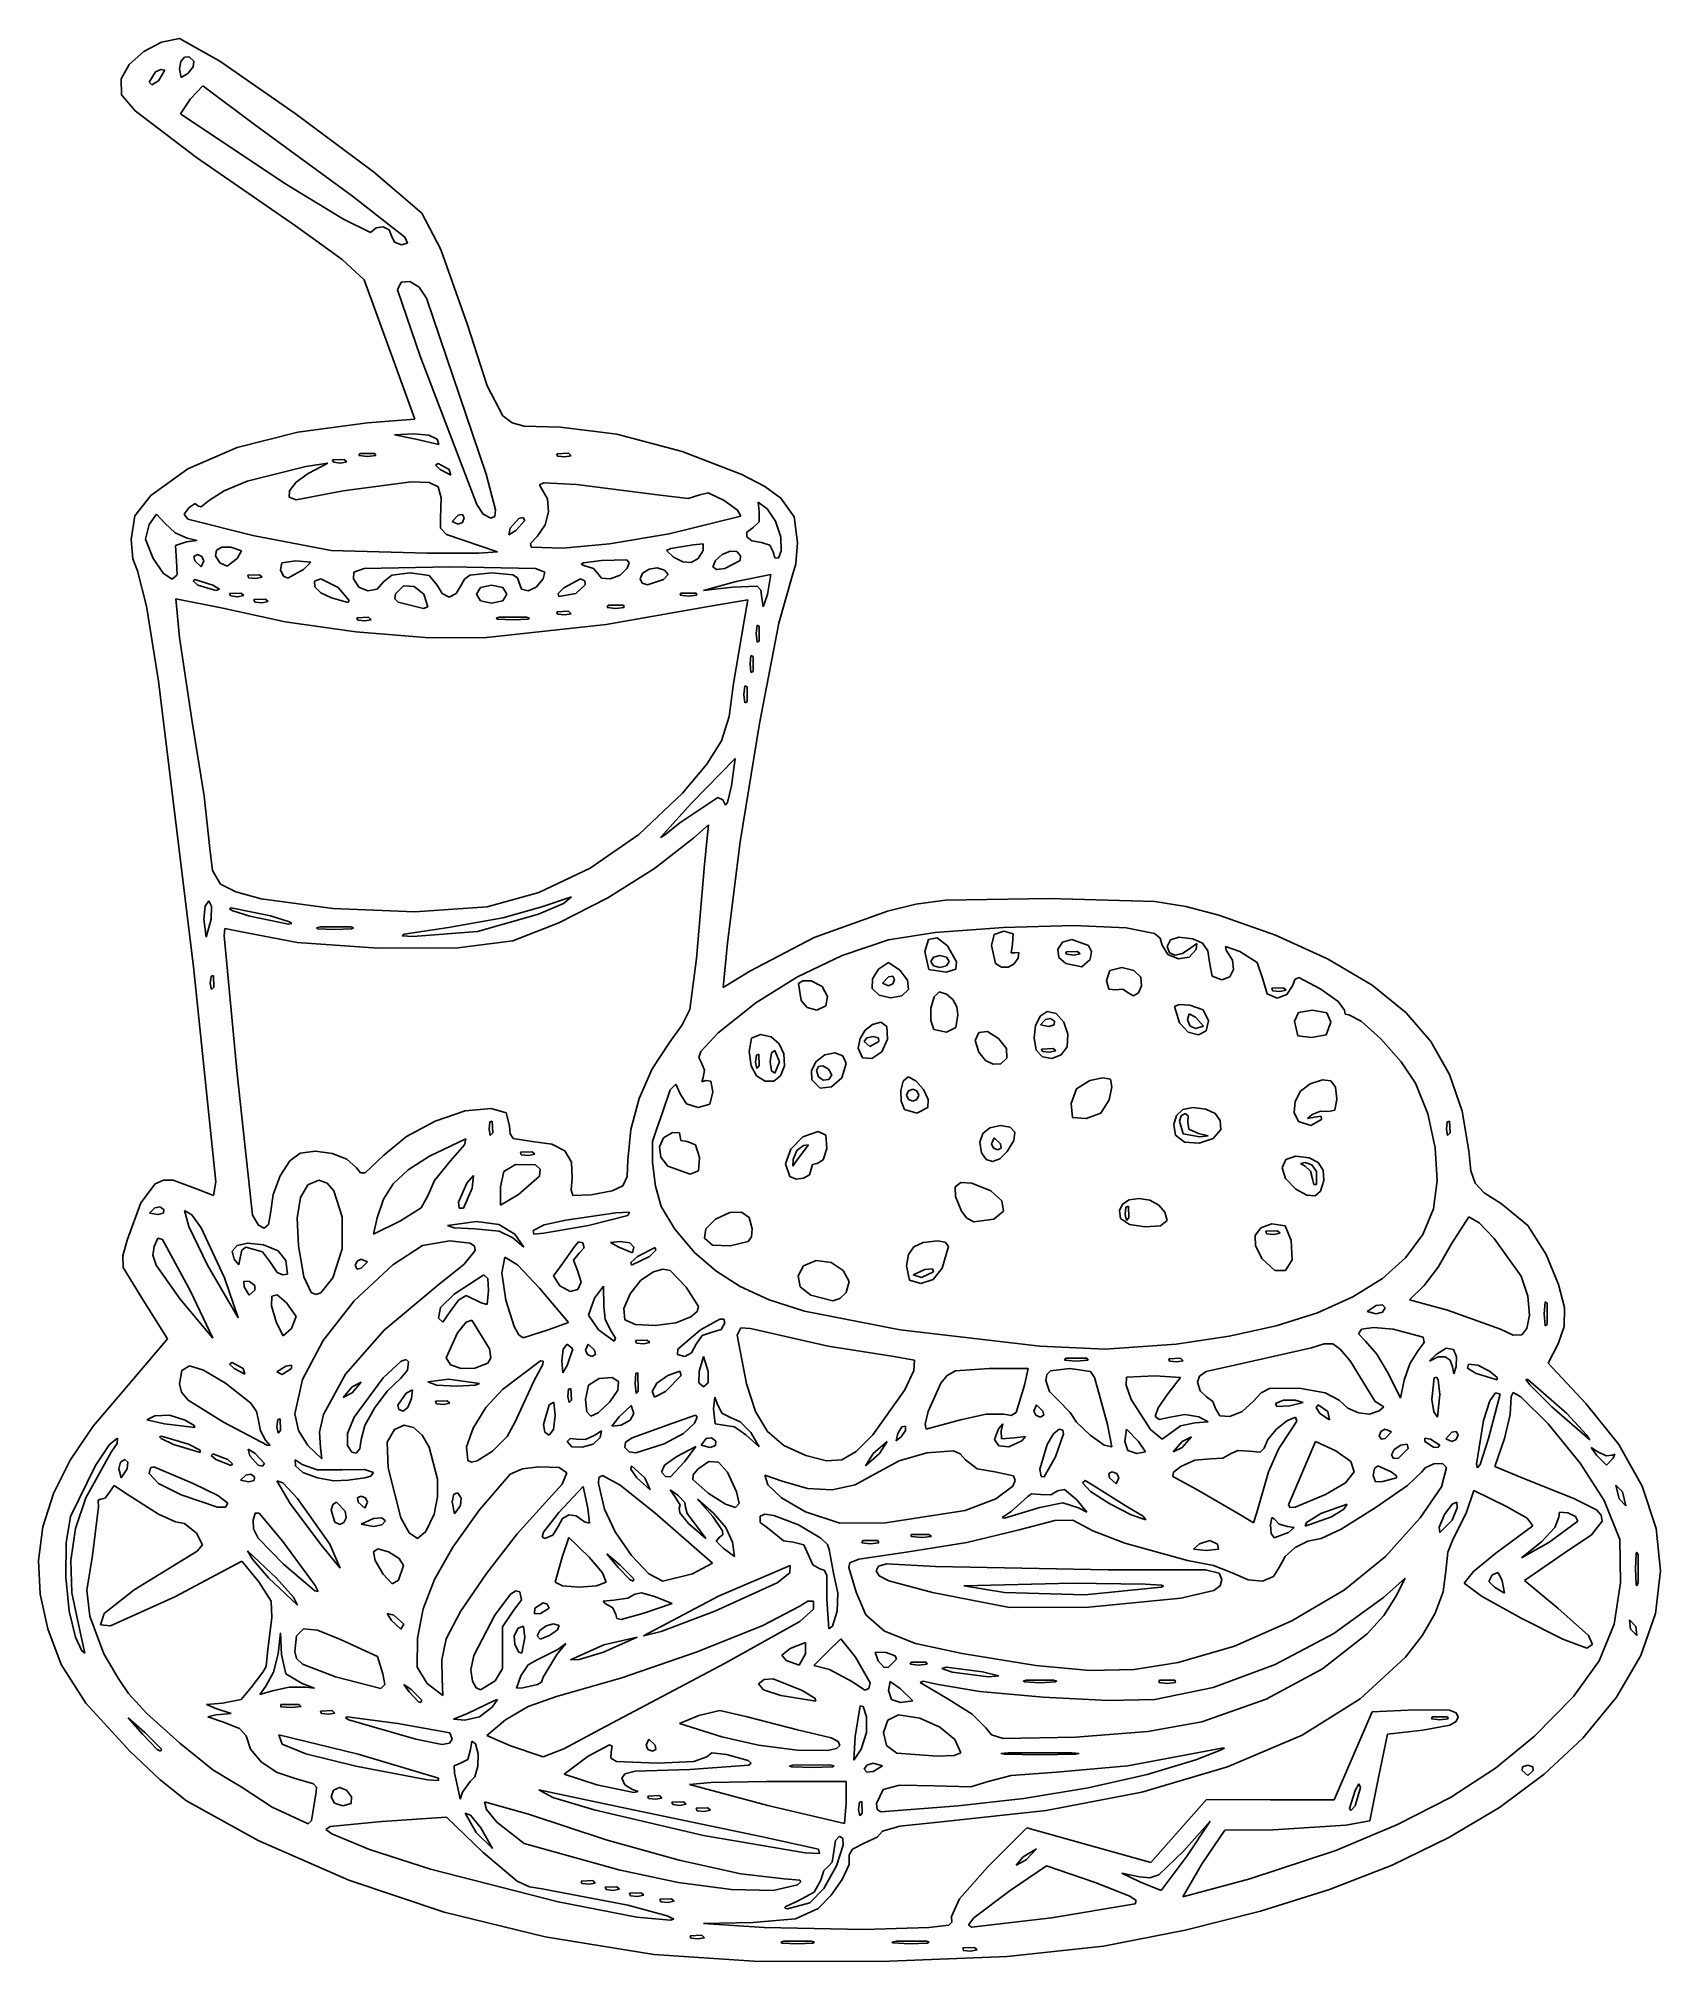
# Model space of a CAD drawing. Extents: x 7.9 to 79.2, y 2 to 86.5.
import ezdxf

# ---------------------------------------------------------------- set-up
doc = ezdxf.new("R2010")
doc.units = 0

msp = doc.modelspace()

# ---------------------------------------------------------------- linework, layer by layer
at = {"layer": 'Layer 1'}
for p, q in [((12.568314, 85.914605), (13.354558, 86.329227)), ((13.354558, 86.329227), (14.142407, 86.488722)), ((14.142407, 86.488722), (15.907672, 85.492495)), ((11.928395, 85.344755), (12.568314, 85.914605)), ((14.205747, 85.480913), (14.142407, 85.146671)), ((14.363152, 85.667742), (14.205747, 85.480913)), ((14.565701, 85.680089), (14.363152, 85.667742)), ((14.764472, 85.490884), (14.565701, 85.680089)), ((14.740741, 85.248371), (14.764472, 85.490884)), ((14.764472, 85.490884), (14.764472, 85.490884)), ((15.907672, 85.492495), (19.22501, 83.193101)), ((11.57952, 84.719578), (11.928395, 85.344755)), ((11.588019, 84.004712), (11.57952, 84.719578)), ((13.086633, 85.02208), (12.810944, 84.574853)), ((12.810944, 84.574853), (12.918976, 84.456412)), ((12.918976, 84.456412), (13.216818, 84.628649)), ((13.315124, 85.131707), (13.086633, 85.02208)), ((13.216818, 84.628649), (13.500827, 85.088492)), ((13.500827, 85.088492), (13.315124, 85.131707)), ((13.500827, 85.088492), (13.500827, 85.088492)), ((14.142407, 85.146671), (14.212427, 84.769741)), ((14.212427, 84.769741), (14.513896, 84.946458)), ((14.513896, 84.946458), (14.740741, 85.248371)), ((12.198993, 83.309807), (11.588019, 84.004712)), ((14.624722, 83.829851), (14.182204, 83.17513)), ((15.16059, 84.406458), (14.624722, 83.829851)), ((17.436309, 82.712961), (15.16059, 84.406458)), ((14.890204, 81.257849), (12.198993, 83.309807)), ((14.182204, 83.17513), (18.773606, 80.110324)), ((19.22501, 83.193101), (22.664167, 80.621633)), ((21.741253, 79.551236), (17.436309, 82.712961)), ((19.238044, 78.255866), (14.890204, 81.257849)), ((22.664167, 80.621633), (24.794891, 78.809181)), ((18.773606, 80.110324), (21.352009, 78.546862)), ((24.048608, 77.74932), (21.741253, 79.551236)), ((24.794891, 78.809181), (25.629129, 77.209888)), ((21.293529, 76.776946), (19.238044, 78.255866)), ((21.352009, 78.546862), (22.533357, 77.953966)), ((22.533357, 77.953966), (22.784923, 78.167714)), ((22.784923, 78.167714), (23.092548, 78.205756)), ((23.092548, 78.205756), (23.352901, 78.083425)), ((23.352901, 78.083425), (23.462648, 77.816058)), ((23.462648, 77.816058), (23.589561, 77.533257)), ((23.589561, 77.533257), (23.894693, 77.415632)), ((23.894693, 77.415632), (24.166708, 77.490825)), ((24.166708, 77.490825), (24.048608, 77.74932)), ((24.048608, 77.74932), (24.048608, 77.74932)), ((25.629129, 77.209888), (26.792086, 73.899416)), ((22.258379, 75.885905), (21.293529, 76.776946)), ((23.465717, 72.581693), (22.258379, 75.885905)), ((23.887643, 75.778016), (23.72894, 75.433427)), ((23.72894, 75.433427), (24.717411, 72.527333)), ((24.258046, 75.804529), (23.887643, 75.778016)), ((24.681591, 75.557089), (24.258046, 75.804529)), ((24.999719, 75.079816), (24.681591, 75.557089)), ((27.617217, 67.338253), (24.999719, 75.079816)), ((26.792086, 73.899416), (27.668708, 71.226083)), ((24.48487, 69.749882), (23.465717, 72.581693)), ((24.717411, 72.527333), (27.209064, 66.0035)), ((27.668708, 71.226083), (28.355939, 69.901279)), ((19.340777, 69.189924), (22.410261, 69.589505)), ((22.410261, 69.589505), (24.48487, 69.749882)), ((28.355939, 69.901279), (28.763168, 69.596762)), ((28.763168, 69.596762), (29.284611, 69.452002)), ((29.284611, 69.452002), (30.885553, 69.405248)), ((30.885553, 69.405248), (33.359382, 69.101988)), ((14.504484, 67.571669), (16.682212, 68.509513)), ((16.682212, 68.509513), (19.340777, 69.189924)), ((24.445529, 69.105026), (23.595794, 69.069885)), ((23.595794, 69.069885), (24.527818, 68.873217)), ((25.093999, 69.051428), (24.445529, 69.105026)), ((24.527818, 68.873217), (25.542131, 68.641409)), ((25.459842, 68.873217), (25.093999, 69.051428)), ((25.542131, 68.641409), (25.459842, 68.873217)), ((25.459842, 68.873217), (25.459842, 68.873217)), ((33.359382, 69.101988), (36.233784, 68.339483)), ((19.688886, 67.66926), (17.121729, 67.030765)), ((20.666575, 67.816383), (19.688886, 67.66926)), ((19.801125, 67.362042), (20.666575, 67.816383)), ((21.382237, 67.987773), (20.871843, 67.966698)), ((20.871843, 67.966698), (20.908146, 67.858983)), ((20.908146, 67.858983), (21.221352, 67.826491)), ((21.221352, 67.826491), (21.497786, 67.879979)), ((21.497786, 67.879979), (21.382237, 67.987773)), ((21.382237, 67.987773), (21.382237, 67.987773)), ((22.064612, 68.249162), (22.025084, 68.154068)), ((22.025084, 68.154068), (22.397477, 68.114516)), ((22.730343, 68.249162), (22.064612, 68.249162)), ((22.397477, 68.114516), (22.769871, 68.154068)), ((22.769871, 68.154068), (22.730343, 68.249162)), ((22.730343, 68.249162), (22.730343, 68.249162)), ((25.5107, 67.801328), (25.39038, 67.727283)), ((25.39038, 67.727283), (25.592989, 67.538465)), ((25.992428, 67.538465), (25.5107, 67.801328)), ((31.235063, 68.254724), (30.72467, 68.233649)), ((30.72467, 68.233649), (30.760972, 68.125934)), ((30.760972, 68.125934), (31.074179, 68.093441)), ((31.074179, 68.093441), (31.350613, 68.146929)), ((31.350613, 68.146929), (31.235063, 68.254724)), ((31.235063, 68.254724), (31.235063, 68.254724)), ((36.233784, 68.339483), (38.853148, 67.329283)), ((12.877517, 66.399788), (14.504484, 67.571669)), ((17.121729, 67.030765), (16.099852, 66.608158)), ((18.971051, 66.613142), (19.267149, 66.991461)), ((19.267149, 66.991461), (19.801125, 67.362042)), ((24.328099, 66.995187), (21.332307, 66.60414)), ((25.108882, 66.969687), (24.328099, 66.995187)), ((25.50854, 66.785434), (25.108882, 66.969687)), ((25.637485, 66.303221), (25.50854, 66.785434)), ((25.592989, 67.538465), (26.061174, 67.289896)), ((26.061174, 67.289896), (25.992428, 67.538465)), ((25.992428, 67.538465), (25.992428, 67.538465)), ((28.026261, 65.773882), (27.617217, 67.338253)), ((27.617217, 67.338253), (27.617217, 67.338253)), ((30.148413, 66.951694), (29.964973, 66.872283)), ((29.964973, 66.872283), (30.05339, 66.707566)), ((31.584573, 66.883794), (30.148413, 66.951694)), ((35.141806, 66.424342), (31.584573, 66.883794)), ((38.853148, 67.329283), (39.862313, 66.797406)), ((39.862313, 66.797406), (40.561864, 66.282937)), ((12.182085, 65.513841), (12.877517, 66.399788)), ((14.83581, 66.048473), (14.569327, 65.88055)), ((14.941284, 65.947287), (14.83581, 66.048473)), ((15.093421, 65.903832), (14.941284, 65.947287)), ((15.459196, 66.189002), (15.093421, 65.903832)), ((16.099852, 66.608158), (15.459196, 66.189002)), ((18.956844, 66.322035), (18.971051, 66.613142)), ((19.268539, 66.21309), (18.956844, 66.322035)), ((21.332307, 66.60414), (19.268539, 66.21309)), ((25.606129, 65.383839), (25.637485, 66.303221)), ((27.209064, 66.0035), (27.4881, 65.579298)), ((30.05339, 66.707566), (30.316318, 66.247246)), ((30.316318, 66.247246), (30.365563, 65.689006)), ((36.491147, 66.265598), (35.141806, 66.424342)), ((37.016216, 66.426294), (36.491147, 66.265598)), ((37.369534, 66.516457), (37.016216, 66.426294)), ((38.082564, 66.180645), (37.369534, 66.516457)), ((38.662781, 65.754541), (38.082564, 66.180645)), ((39.963443, 65.811767), (39.570279, 66.105969)), ((39.570279, 66.105969), (39.622081, 65.697628)), ((40.561864, 66.282937), (41.158898, 65.468423)), ((12.012066, 64.469558), (12.182085, 65.513841)), ((12.80863, 65.131577), (12.648754, 64.480394)), ((13.131766, 65.579693), (12.80863, 65.131577)), ((13.502304, 65.180238), (13.131766, 65.579693)), ((13.944931, 64.763763), (13.502304, 65.180238)), ((14.569327, 65.88055), (14.353063, 65.576636)), ((14.353063, 65.576636), (14.502754, 65.367445)), ((14.502754, 65.367445), (17.35801, 64.639639)), ((25.615347, 64.969367), (25.606129, 65.383839)), ((26.391866, 65.536338), (26.125574, 65.253633)), ((26.125574, 65.253633), (26.391866, 65.135912)), ((26.579936, 65.569813), (26.391866, 65.536338)), ((26.391866, 65.135912), (26.579936, 65.218957)), ((26.658159, 65.418617), (26.579936, 65.569813)), ((26.579936, 65.218957), (26.658159, 65.418617)), ((26.658159, 65.418617), (26.658159, 65.418617)), ((27.4881, 65.579298), (27.829269, 65.402861)), ((27.829269, 65.402861), (27.998884, 65.481513)), ((27.998884, 65.481513), (28.026261, 65.773882)), ((29.053131, 65.385851), (28.677749, 64.964677)), ((28.915549, 64.86389), (29.321085, 65.302074)), ((29.240707, 65.428148), (29.053131, 65.385851)), ((29.321085, 65.302074), (29.240707, 65.428148)), ((29.321085, 65.302074), (29.321085, 65.302074)), ((30.208792, 65.113657), (29.85367, 64.60201)), ((30.365563, 65.689006), (30.208792, 65.113657)), ((35.655868, 64.71248), (38.814841, 65.487818)), ((38.814841, 65.487818), (38.662781, 65.754541)), ((39.620519, 65.242188), (39.3388, 64.977707)), ((39.622081, 65.697628), (39.620519, 65.242188)), ((40.341074, 65.266273), (39.963443, 65.811767)), ((40.566255, 64.574166), (40.341074, 65.266273)), ((41.158898, 65.468423), (41.304252, 64.338505)), ((12.096334, 63.611371), (12.012066, 64.469558)), ((12.648754, 64.480394), (12.979046, 63.637281)), ((14.477615, 64.523149), (13.944931, 64.763763)), ((13.968901, 64.205267), (14.454114, 64.371415)), ((14.454114, 64.371415), (14.922143, 64.417656)), ((14.922143, 64.417656), (14.477615, 64.523149)), ((17.35801, 64.639639), (20.799722, 63.985267)), ((25.873623, 64.683102), (25.615347, 64.969367)), ((28.122768, 63.923299), (25.873623, 64.683102)), ((28.677749, 64.964677), (28.6169, 64.671099)), ((28.6169, 64.671099), (28.915549, 64.86389)), ((29.85367, 64.60201), (29.571775, 64.293523)), ((29.571775, 64.293523), (29.5957, 64.136239)), ((30.985415, 64.079236), (33.043895, 64.269841)), ((33.043895, 64.269841), (35.655868, 64.71248)), ((35.655868, 64.71248), (35.655868, 64.71248)), ((37.159525, 64.280018), (36.714661, 64.237402)), ((37.160084, 63.987446), (37.159525, 64.280018)), ((39.072319, 64.788236), (39.071707, 64.577221)), ((39.071707, 64.577221), (39.300494, 64.405787)), ((39.3388, 64.977707), (39.072319, 64.788236)), ((39.300494, 64.405787), (39.722213, 64.335059)), ((39.722213, 64.335059), (40.089624, 64.214717)), ((40.583431, 63.971244), (40.566255, 64.574166)), ((40.566255, 64.574166), (40.566255, 64.574166)), ((41.304252, 64.338505), (41.233815, 63.39432)), ((12.298935, 63.08646), (12.096334, 63.611371)), ((12.979046, 63.637281), (13.4381, 62.972656)), ((14.00926, 63.534208), (13.968901, 64.205267)), ((14.040045, 62.912431), (14.00926, 63.534208)), ((14.00926, 63.534208), (14.00926, 63.534208)), ((14.925569, 63.801159), (14.774745, 63.722742)), ((14.774745, 63.722742), (14.808138, 63.534208)), ((14.808138, 63.534208), (15.090146, 63.267257)), ((15.124737, 63.722742), (14.925569, 63.801159)), ((15.090146, 63.267257), (15.207577, 63.534208)), ((15.207577, 63.534208), (15.124737, 63.722742)), ((15.207577, 63.534208), (15.207577, 63.534208)), ((15.766178, 63.992033), (15.728569, 63.746365)), ((15.728569, 63.746365), (15.917691, 63.445226)), ((15.999071, 64.136836), (15.766178, 63.992033)), ((15.917691, 63.445226), (16.236003, 63.290197)), ((16.3958, 64.135381), (15.999071, 64.136836)), ((16.236003, 63.290197), (16.681114, 63.638498)), ((16.867002, 63.965586), (16.3958, 64.135381)), ((16.681114, 63.638498), (16.867002, 63.965586)), ((16.681114, 63.638498), (16.681114, 63.638498)), ((18.634086, 63.447946), (18.573083, 63.133783)), ((19.26122, 63.534208), (18.634086, 63.447946)), ((19.905964, 63.47746), (19.26122, 63.534208)), ((19.585728, 63.142272), (19.905964, 63.47746)), ((20.799722, 63.985267), (25.025433, 63.867102)), ((25.025433, 63.867102), (27.295972, 63.868491)), ((27.295972, 63.868491), (28.122768, 63.923299)), ((28.122768, 63.923299), (28.122768, 63.923299)), ((29.5957, 64.136239), (30.985415, 64.079236)), ((31.897348, 63.436174), (31.793065, 63.378818)), ((32.690421, 63.549282), (31.897348, 63.436174)), ((33.802282, 63.573713), (32.690421, 63.549282)), ((33.907527, 63.448528), (33.802282, 63.573713)), ((33.812793, 63.20052), (33.907527, 63.448528)), ((35.727784, 64.071754), (35.548105, 63.983888)), ((35.548105, 63.983888), (35.849774, 63.697378)), ((36.714661, 64.237402), (35.727784, 64.071754)), ((35.849774, 63.697378), (36.26537, 63.479876)), ((36.26537, 63.479876), (36.63483, 63.458496)), ((36.63483, 63.458496), (36.93934, 63.629074)), ((36.93934, 63.629074), (37.160084, 63.987446)), ((37.160084, 63.987446), (37.160084, 63.987446)), ((37.700355, 63.546775), (37.576156, 63.259561)), ((37.995508, 63.805534), (37.700355, 63.546775)), ((38.345447, 63.96121), (37.995508, 63.805534)), ((38.110072, 63.194954), (38.782966, 63.547986)), ((38.634007, 63.939169), (38.345447, 63.96121)), ((38.794213, 63.752112), (38.634007, 63.939169)), ((38.782966, 63.547986), (38.794213, 63.752112)), ((38.782966, 63.547986), (38.782966, 63.547986)), ((40.089624, 64.214717), (40.239081, 63.91888)), ((40.239081, 63.91888), (40.304262, 63.665335)), ((40.304262, 63.665335), (40.460975, 63.640174)), ((40.460975, 63.640174), (40.583431, 63.971244)), ((41.233815, 63.39432), (41.064465, 62.853485)), ((12.687833, 61.542746), (12.298935, 63.08646)), ((13.4381, 62.972656), (13.820712, 62.728143)), ((13.820712, 62.728143), (14.040045, 62.912431)), ((14.817087, 62.702923), (14.737001, 62.643794)), ((14.737001, 62.643794), (14.941284, 62.466406)), ((15.607016, 62.466406), (14.817087, 62.702923)), ((17.65414, 62.915713), (17.143746, 62.894639)), ((17.143746, 62.894639), (17.180049, 62.786925)), ((17.180049, 62.786925), (17.493255, 62.754434)), ((17.493255, 62.754434), (17.76969, 62.807921)), ((17.76969, 62.807921), (17.65414, 62.915713)), ((17.65414, 62.915713), (17.65414, 62.915713)), ((18.573083, 63.133783), (18.71817, 62.856809)), ((18.71817, 62.856809), (18.90284, 62.765627)), ((18.90284, 62.765627), (19.585728, 63.142272)), ((19.585728, 63.142272), (19.585728, 63.142272)), ((20.359071, 62.733357), (20.068294, 62.631842)), ((20.068294, 62.631842), (20.084488, 62.393181)), ((21.115471, 62.361755), (20.359071, 62.733357)), ((21.795823, 63.035273), (21.787734, 62.733357)), ((21.787734, 62.733357), (22.030056, 62.366357)), ((22.263881, 63.194524), (21.795823, 63.035273)), ((26.026727, 63.267257), (22.263881, 63.194524)), ((22.823338, 62.285672), (23.100057, 62.59988)), ((23.100057, 62.59988), (23.475838, 62.897362)), ((23.475838, 62.897362), (24.272071, 63.000309)), ((24.272071, 63.000309), (25.111444, 62.887606)), ((25.111444, 62.887606), (25.459842, 62.466406)), ((29.789123, 63.196747), (26.026727, 63.267257)), ((26.525013, 62.466406), (26.659939, 62.73044)), ((26.659939, 62.73044), (26.895609, 62.893901)), ((26.895609, 62.893901), (27.874421, 63.000309)), ((27.874421, 63.000309), (28.79149, 62.910986)), ((28.79149, 62.910986), (28.99294, 62.7872)), ((28.99294, 62.7872), (29.054792, 62.59988)), ((29.054792, 62.59988), (29.174378, 62.287347)), ((30.202466, 63.037774), (29.789123, 63.196747)), ((29.81299, 62.367372), (30.119963, 62.733357)), ((30.119963, 62.733357), (30.202466, 63.037774)), ((31.768615, 62.733357), (31.036311, 62.341421)), ((31.958445, 62.657079), (31.768615, 62.733357)), ((31.793065, 63.378818), (31.917437, 63.3305)), ((31.917437, 63.3305), (32.340594, 63.186648)), ((31.971801, 62.476714), (31.958445, 62.657079)), ((32.340594, 63.186648), (32.516597, 62.981741)), ((32.516597, 62.981741), (32.682808, 62.762583)), ((32.682808, 62.762583), (33.067842, 62.745167)), ((33.067842, 62.745167), (33.501303, 62.900732)), ((33.501303, 62.900732), (33.812793, 63.20052)), ((33.812793, 63.20052), (33.812793, 63.20052)), ((34.495879, 62.991358), (34.380644, 62.741734)), ((34.380644, 62.741734), (34.471427, 62.551113)), ((34.471427, 62.551113), (34.708316, 62.479996)), ((34.778007, 63.160777), (34.495879, 62.991358)), ((34.708316, 62.479996), (35.407671, 62.704074)), ((35.131667, 63.216259), (34.778007, 63.160777)), ((35.461493, 63.124069), (35.131667, 63.216259)), ((35.407671, 62.704074), (35.617587, 62.924744)), ((35.407671, 62.704074), (35.407671, 62.704074)), ((35.617587, 62.924744), (35.461493, 63.124069)), ((38.606408, 62.623728), (37.176716, 62.221635)), ((37.576156, 63.259561), (37.738662, 63.154241)), ((37.738662, 63.154241), (38.110072, 63.194954)), ((40.128785, 62.932911), (38.606408, 62.623728)), ((39.986873, 62.052561), (40.128785, 62.932911)), ((40.128785, 62.932911), (40.128785, 62.932911)), ((41.064465, 62.853485), (40.483646, 60.788384)), ((16.050876, 61.448713), (13.977898, 61.856575)), ((13.977898, 61.856575), (14.13887, 60.165849)), ((14.941284, 62.466406), (15.740162, 62.222307)), ((15.904045, 62.291257), (15.607016, 62.466406)), ((15.607016, 62.466406), (15.607016, 62.466406)), ((15.740162, 62.222307), (15.904045, 62.291257)), ((16.855262, 62.114862), (16.344868, 62.093788)), ((16.344868, 62.093788), (16.381172, 61.986072)), ((16.381172, 61.986072), (16.694377, 61.95358)), ((16.694377, 61.95358), (16.970812, 62.007068)), ((16.970812, 62.007068), (16.855262, 62.114862)), ((16.855262, 62.114862), (16.855262, 62.114862)), ((17.920433, 61.847911), (17.410039, 61.826837)), ((17.410039, 61.826837), (17.446342, 61.719123)), ((17.446342, 61.719123), (17.759548, 61.686632)), ((17.759548, 61.686632), (18.035983, 61.740119)), ((18.035983, 61.740119), (17.920433, 61.847911)), ((17.920433, 61.847911), (17.920433, 61.847911)), ((20.084488, 62.393181), (20.353072, 62.116204)), ((20.353072, 62.116204), (20.819464, 61.899741)), ((20.819464, 61.899741), (21.532026, 61.692163)), ((21.5986, 61.779963), (21.115471, 62.361755)), ((21.532026, 61.692163), (21.5986, 61.779963)), ((21.5986, 61.779963), (21.5986, 61.779963)), ((22.030056, 62.366357), (22.420964, 62.21248)), ((22.420964, 62.21248), (22.823338, 62.285672)), ((23.639009, 62.082615), (23.603194, 61.864669)), ((23.603194, 61.864669), (23.745836, 61.710072)), ((23.982257, 62.43145), (23.639009, 62.082615)), ((23.745836, 61.710072), (24.860684, 61.434957)), ((24.457399, 62.40247), (23.982257, 62.43145)), ((24.878695, 62.070471), (24.457399, 62.40247)), ((25.060403, 61.510246), (24.878695, 62.070471)), ((25.459842, 62.466406), (25.686017, 62.089339)), ((25.686017, 62.089339), (25.992428, 61.932507)), ((25.992428, 61.932507), (26.298839, 62.089339)), ((26.298839, 62.089339), (26.525013, 62.466406)), ((26.525013, 62.466406), (26.525013, 62.466406)), ((27.368273, 62.359625), (27.190744, 62.065981)), ((27.190744, 62.065981), (27.368273, 61.772335)), ((27.856476, 62.466406), (27.368273, 62.359625)), ((27.368273, 61.772335), (27.856476, 61.665556)), ((28.344679, 62.359625), (27.856476, 62.466406)), ((27.856476, 61.665556), (28.344679, 61.772335)), ((28.522208, 62.065981), (28.344679, 62.359625)), ((28.344679, 61.772335), (28.522208, 62.065981)), ((28.522208, 62.065981), (28.522208, 62.065981)), ((29.174378, 62.287347), (29.462453, 62.214274)), ((29.462453, 62.214274), (29.81299, 62.367372)), ((31.036311, 62.341421), (30.789262, 62.093002)), ((30.789262, 62.093002), (30.817169, 61.958494)), ((30.817169, 61.958494), (31.562794, 62.094542)), ((31.562794, 62.094542), (31.971801, 62.476714)), ((31.562794, 62.094542), (31.562794, 62.094542)), ((36.17812, 62.109302), (36.138591, 62.014207)), ((36.138591, 62.014207), (36.510984, 61.974654)), ((36.843851, 62.109302), (36.17812, 62.109302)), ((36.510984, 61.974654), (36.883378, 62.014207)), ((36.883378, 62.014207), (36.843851, 62.109302)), ((36.843851, 62.109302), (36.843851, 62.109302)), ((37.176716, 62.221635), (38.441607, 62.374328)), ((39.118326, 61.810262), (37.556355, 61.555571)), ((38.441607, 62.374328), (39.524001, 62.411879)), ((38.955427, 60.887441), (39.118326, 61.810262)), ((39.524001, 62.411879), (39.686548, 62.241631)), ((39.686548, 62.241631), (39.729385, 61.896077)), ((39.729385, 61.896077), (39.787466, 61.50091)), ((39.787466, 61.50091), (39.986873, 62.052561)), ((13.220007, 58.235099), (12.687833, 61.542746)), ((18.784019, 60.855258), (16.050876, 61.448713)), ((22.447407, 61.04706), (21.937013, 61.025986)), ((21.937013, 61.025986), (21.973316, 60.91827)), ((21.973316, 60.91827), (22.286522, 60.885778)), ((22.286522, 60.885778), (22.562957, 60.939267)), ((22.562957, 60.939267), (22.447407, 61.04706)), ((22.447407, 61.04706), (22.447407, 61.04706)), ((24.860684, 61.434957), (25.060403, 61.510246)), ((25.060403, 61.510246), (25.060403, 61.510246)), ((28.189342, 61.053099), (28.051254, 61.008179)), ((28.051254, 61.008179), (28.118192, 60.971394)), ((28.118192, 60.971394), (28.788501, 60.937411)), ((29.387659, 61.053099), (28.189342, 61.053099)), ((28.788501, 60.937411), (29.458809, 60.971394)), ((29.525746, 61.008179), (29.387659, 61.053099)), ((29.387659, 61.053099), (29.387659, 61.053099)), ((29.458809, 60.971394), (29.525746, 61.008179)), ((31.235063, 61.314011), (30.72467, 61.292938)), ((30.72467, 61.292938), (30.760972, 61.185221)), ((30.760972, 61.185221), (31.074179, 61.15273)), ((31.074179, 61.15273), (31.350613, 61.206217)), ((31.350613, 61.206217), (31.235063, 61.314011)), ((31.235063, 61.314011), (31.235063, 61.314011)), ((37.556355, 61.555571), (32.897282, 60.723999)), ((32.982608, 61.5754), (32.943081, 61.480306)), ((32.943081, 61.480306), (33.315475, 61.440754)), ((33.64834, 61.5754), (32.982608, 61.5754)), ((33.315475, 61.440754), (33.687869, 61.480306)), ((33.687869, 61.480306), (33.64834, 61.5754)), ((33.64834, 61.5754), (33.64834, 61.5754)), ((38.490167, 58.137569), (38.955427, 60.887441)), ((14.13887, 60.165849), (14.69113, 56.46002)), ((21.887596, 60.408984), (18.784019, 60.855258)), ((24.935324, 60.158197), (21.887596, 60.408984)), ((27.500917, 60.151205), (24.935324, 60.158197)), ((32.897282, 60.723999), (27.500917, 60.151205)), ((39.521704, 60.704117), (39.482248, 60.330802)), ((39.482248, 60.330802), (39.521704, 59.957489)), ((39.616563, 60.664491), (39.521704, 60.704117)), ((39.616563, 59.997114), (39.616563, 60.664491)), ((39.616563, 60.664491), (39.616563, 60.664491)), ((40.483646, 60.788384), (39.632972, 56.379007)), ((39.255412, 59.369364), (39.215957, 58.996049)), ((39.350273, 59.329738), (39.255412, 59.369364)), ((39.350273, 58.662361), (39.350273, 59.329738)), ((39.350273, 59.329738), (39.350273, 59.329738)), ((39.521704, 59.957489), (39.616563, 59.997114)), ((39.215957, 58.996049), (39.255412, 58.622737)), ((39.255412, 58.622737), (39.350273, 58.662361)), ((14.752569, 45.690841), (13.220007, 58.235099)), ((38.298684, 56.689786), (38.490167, 58.137569)), ((38.98912, 58.034611), (38.949664, 57.661299)), ((38.949664, 57.661299), (38.98912, 57.287985)), ((39.083979, 57.994987), (38.98912, 58.034611)), ((39.083979, 57.327611), (39.083979, 57.994987)), ((39.083979, 57.994987), (39.083979, 57.994987)), ((37.957599, 55.613346), (38.298684, 56.689786)), ((38.98912, 57.287985), (39.083979, 57.327611)), ((14.69113, 56.46002), (15.218043, 53.186048)), ((39.632972, 56.379007), (38.786929, 51.179782)), ((37.32031, 54.594257), (37.957599, 55.613346)), ((36.24022, 53.318526), (37.32031, 54.594257)), ((38.569364, 54.847064), (36.644131, 52.879952)), ((38.398823, 53.6402), (38.569364, 54.847064)), ((34.335604, 51.50818), (36.24022, 53.318526)), ((38.226594, 52.901713), (38.398823, 53.6402)), ((15.218043, 53.186048), (15.47387, 50.891607)), ((36.644131, 52.879952), (35.273765, 51.367692)), ((36.128686, 52.006777), (37.793013, 53.12314)), ((37.793013, 53.12314), (38.024567, 53.02512)), ((37.793013, 53.12314), (37.793013, 53.12314)), ((38.024567, 53.02512), (38.137919, 52.789452)), ((38.137919, 52.789452), (38.226594, 52.901713)), ((35.441685, 51.44986), (36.128686, 52.006777)), ((37.382817, 51.921864), (36.747182, 51.352978)), ((37.216241, 50.186686), (37.382817, 51.921864)), ((15.47387, 50.891607), (15.591217, 49.922256)), ((32.194884, 50.027983), (34.335604, 51.50818)), ((36.747182, 51.352978), (35.020721, 50.006702)), ((35.273765, 51.367692), (35.441685, 51.44986)), ((38.786929, 51.179782), (38.220004, 46.745138)), ((15.591217, 49.922256), (15.939882, 49.320975)), ((29.933873, 48.945364), (32.194884, 50.027983)), ((35.020721, 50.006702), (32.969827, 48.719197)), ((36.869285, 46.0518), (37.216241, 50.186686)), ((15.939882, 49.320975), (16.611838, 48.975297)), ((15.272253, 48.349731), (15.207577, 47.784131)), ((15.42775, 48.584982), (15.272253, 48.349731)), ((15.548804, 48.349731), (15.42775, 48.584982)), ((15.530672, 47.784131), (15.548804, 48.349731)), ((16.405894, 48.278731), (16.334508, 48.238156)), ((16.334508, 48.238156), (16.484678, 48.152055)), ((18.136796, 47.928998), (16.405894, 48.278731)), ((16.611838, 48.975297), (17.733417, 48.674051)), ((17.733417, 48.674051), (20.87997, 48.242574)), ((20.87997, 48.242574), (24.488605, 48.101992)), ((24.488605, 48.101992), (27.668385, 48.327753)), ((27.668385, 48.327753), (29.933873, 48.945364)), ((27.668385, 48.327753), (27.668385, 48.327753)), ((30.058783, 48.322442), (28.355217, 47.834735)), ((29.916649, 48.003828), (31.012659, 48.462715)), ((31.367535, 48.758063), (30.058783, 48.322442)), ((32.969827, 48.719197), (30.817939, 47.617485)), ((31.012659, 48.462715), (31.367535, 48.758063)), ((45.256921, 48.124852), (46.497916, 48.438176)), ((46.497916, 48.438176), (47.801485, 48.613359)), ((47.801485, 48.613359), (52.355394, 48.68913)), ((52.355394, 48.68913), (57.00213, 48.555263)), ((57.00213, 48.555263), (58.370966, 48.338098)), ((58.370966, 48.338098), (59.811587, 47.950642)), ((15.207577, 47.784131), (15.310499, 46.98328)), ((15.310499, 46.98328), (15.530672, 47.784131)), ((15.530672, 47.784131), (15.530672, 47.784131)), ((16.131407, 47.374039), (16.103603, 47.041455)), ((16.723526, 47.249072), (16.131407, 47.374039)), ((16.484678, 48.152055), (17.228063, 47.906202)), ((17.228063, 47.906202), (18.935673, 47.560399)), ((18.975617, 47.669577), (18.136796, 47.928998)), ((18.136796, 47.928998), (18.136796, 47.928998)), ((18.935673, 47.560399), (19.078598, 47.590161)), ((19.078598, 47.590161), (18.975617, 47.669577)), ((20.337371, 47.441787), (20.15667, 47.398182)), ((20.15667, 47.398182), (20.208712, 47.361926)), ((20.208712, 47.361926), (20.932868, 47.326581)), ((21.668834, 47.438143), (20.337371, 47.441787)), ((20.932868, 47.326581), (21.698287, 47.35785)), ((21.794994, 47.393699), (21.668834, 47.438143)), ((21.668834, 47.438143), (21.668834, 47.438143)), ((21.698287, 47.35785), (21.794994, 47.393699)), ((25.956669, 47.414795), (24.021566, 47.120989)), ((28.355217, 47.834735), (25.956669, 47.414795)), ((27.232795, 47.233781), (29.916649, 48.003828)), ((30.817939, 47.617485), (28.788501, 46.828589)), ((42.031393, 46.970228), (45.256921, 48.124852)), ((50.358269, 47.413086), (47.355556, 47.18639)), ((53.441604, 47.500815), (50.358269, 47.413086)), ((55.740385, 47.404878), (53.441604, 47.500815)), ((56.98927, 47.14397), (55.740385, 47.404878)), ((59.811587, 47.950642), (62.302951, 47.083297)), ((16.103603, 47.041455), (16.674639, 40.976894)), ((19.315892, 46.759398), (16.723526, 47.249072)), ((22.872419, 46.50234), (19.315892, 46.759398)), ((26.370744, 46.513526), (22.872419, 46.50234)), ((24.021566, 47.120989), (23.933162, 47.047896)), ((23.933162, 47.047896), (24.394672, 47.014742)), ((24.394672, 47.014742), (27.232795, 47.233781)), ((28.788501, 46.828589), (26.370744, 46.513526)), ((27.232795, 47.233781), (27.232795, 47.233781)), ((38.220004, 46.745138), (38.03247, 44.771818)), ((39.202349, 45.497823), (42.031393, 46.970228)), ((45.298642, 46.865424), (43.270971, 46.176577)), ((47.355556, 47.18639), (45.298642, 46.865424)), ((46.896398, 46.360396), (47.056316, 46.889681)), ((47.056316, 46.889681), (47.438977, 46.958363)), ((47.438977, 46.958363), (47.89874, 46.614087)), ((47.89874, 46.614087), (48.289966, 45.9045)), ((49.825616, 46.627347), (49.951174, 47.10817)), ((50.003146, 45.826494), (49.825616, 46.627347)), ((49.951174, 47.10817), (50.376147, 47.250229)), ((50.376147, 47.250229), (50.780515, 47.136662)), ((50.747055, 46.6829), (50.68512, 46.302335)), ((50.780515, 47.136662), (50.747055, 46.6829)), ((52.749792, 46.457922), (52.951703, 46.765657)), ((52.951703, 46.765657), (53.353993, 46.881768)), ((53.353993, 46.881768), (54.094588, 46.61995)), ((54.094588, 46.61995), (54.219299, 46.351505)), ((57.233544, 46.939132), (56.98927, 47.14397)), ((57.332107, 46.632422), (57.233544, 46.939132)), ((57.578487, 46.222606), (57.332107, 46.632422)), ((57.69815, 46.865655), (57.5481, 46.582855)), ((57.5481, 46.582855), (57.643614, 46.302963)), ((58.058905, 46.98328), (57.69815, 46.865655)), ((58.679253, 46.922401), (58.058905, 46.98328)), ((58.226591, 46.265739), (58.593299, 46.516115)), ((58.593299, 46.516115), (58.852418, 46.704927)), ((59.098997, 46.729573), (58.679253, 46.922401)), ((58.852418, 46.704927), (58.824089, 46.449378)), ((59.337006, 46.389507), (59.098997, 46.729573)), ((60.743612, 46.355073), (60.114837, 46.57149)), ((60.114837, 46.57149), (60.144454, 46.410488)), ((62.302951, 47.083297), (64.590716, 46.037056)), ((15.740419, 36.231669), (14.752569, 45.690841)), ((36.565653, 43.816063), (36.869285, 46.0518)), ((43.270971, 46.176577), (41.304816, 45.243824)), ((44.854501, 45.584646), (45.296909, 45.872662)), ((45.296909, 45.872662), (45.804977, 45.538864)), ((47.067778, 45.565706), (46.896398, 46.360396)), ((47.280024, 46.104013), (47.162689, 45.915478)), ((47.162689, 45.915478), (47.280024, 45.726944)), ((47.562129, 46.18243), (47.280024, 46.104013)), ((47.280024, 45.726944), (47.562129, 45.648527)), ((47.844232, 46.104013), (47.562129, 46.18243)), ((47.562129, 45.648527), (47.844232, 45.726944)), ((47.961567, 45.915478), (47.844232, 46.104013)), ((47.844232, 45.726944), (47.961567, 45.915478)), ((47.961567, 45.915478), (47.961567, 45.915478)), ((48.289966, 45.9045), (48.256014, 45.58018)), ((50.266618, 45.671124), (50.003146, 45.826494)), ((50.003146, 45.826494), (50.003146, 45.826494)), ((50.553692, 45.666933), (50.266618, 45.671124)), ((50.812805, 45.801604), (50.553692, 45.666933)), ((50.68512, 46.302335), (50.859207, 46.296337)), ((50.992394, 46.062818), (50.812805, 45.801604)), ((50.859207, 46.296337), (51.031639, 46.319425)), ((51.031639, 46.319425), (50.992394, 46.062818)), ((52.783409, 46.097998), (52.749792, 46.457922)), ((53.087699, 45.825323), (52.783409, 46.097998)), ((53.798215, 45.688689), (53.087699, 45.825323)), ((53.087699, 45.825323), (53.087699, 45.825323)), ((53.603641, 46.364785), (53.093247, 46.343711)), ((53.093247, 46.343711), (53.129551, 46.235995)), ((53.129551, 46.235995), (53.442757, 46.203503)), ((53.442757, 46.203503), (53.719192, 46.256991)), ((53.719192, 46.256991), (53.603641, 46.364785)), ((53.603641, 46.364785), (53.603641, 46.364785)), ((54.166316, 46.006422), (53.798215, 45.688689)), ((54.219299, 46.351505), (54.166316, 46.006422)), ((55.031731, 45.526241), (55.559263, 45.648527)), ((55.559263, 45.648527), (56.082382, 45.525631)), ((58.040314, 46.039417), (57.578487, 46.222606)), ((57.643614, 46.302963), (57.889903, 46.195973)), ((57.889903, 46.195973), (58.226591, 46.265739)), ((58.521033, 46.106969), (58.040314, 46.039417)), ((58.824089, 46.449378), (58.521033, 46.106969)), ((59.412149, 45.886918), (59.337006, 46.389507)), ((59.524746, 45.277901), (59.412149, 45.886918)), ((60.144454, 46.410488), (60.420525, 45.984835)), ((60.420525, 45.984835), (60.469584, 45.564181)), ((61.504379, 45.876976), (60.743612, 46.355073)), ((61.759081, 45.139297), (61.504379, 45.876976)), ((64.590716, 46.037056), (66.550526, 44.876527)), ((15.527305, 45.272886), (15.494893, 44.958906)), ((15.494893, 44.958906), (15.548249, 44.681787)), ((15.634755, 45.309279), (15.527305, 45.272886)), ((15.548249, 44.681787), (15.655778, 44.797622)), ((15.655778, 44.797622), (15.634755, 45.309279)), ((15.634755, 45.309279), (15.634755, 45.309279)), ((38.03247, 44.771818), (39.202349, 45.497823)), ((41.304816, 45.243824), (39.463442, 44.101642)), ((41.347917, 44.944922), (41.535985, 45.072491)), ((41.465889, 44.202133), (41.347917, 44.944922)), ((41.535985, 45.072491), (41.90341, 45.066455)), ((41.90341, 45.066455), (42.386182, 44.817667)), ((42.386182, 44.817667), (42.614999, 44.380712)), ((44.588139, 44.734901), (44.599886, 45.158228)), ((44.599886, 45.158228), (44.854501, 45.584646)), ((45.298642, 45.248102), (45.032349, 44.965397)), ((45.032349, 44.965397), (45.298642, 44.847677)), ((45.48671, 45.281578), (45.298642, 45.248102)), ((45.298642, 44.847677), (45.48671, 44.930721)), ((45.564933, 45.130381), (45.48671, 45.281578)), ((45.48671, 44.930721), (45.564933, 45.130381)), ((45.564933, 45.130381), (45.564933, 45.130381)), ((45.804977, 45.538864), (46.132081, 45.093561)), ((46.132081, 45.093561), (46.184216, 44.689118)), ((47.836952, 45.443498), (47.067778, 45.565706)), ((47.067778, 45.565706), (47.067778, 45.565706)), ((48.256014, 45.58018), (47.836952, 45.443498)), ((54.885175, 45.086064), (55.031731, 45.526241)), ((54.980331, 44.697125), (54.885175, 45.086064)), ((56.082382, 45.525631), (56.393501, 45.230158)), ((56.424795, 44.851225), (56.285968, 44.540794)), ((56.393501, 45.230158), (56.424795, 44.851225)), ((59.944734, 45.114628), (59.524746, 45.277901)), ((60.306148, 45.242714), (59.944734, 45.114628)), ((60.469584, 45.564181), (60.306148, 45.242714)), ((61.941491, 44.492465), (61.759081, 45.139297)), ((63.062313, 44.844705), (62.810796, 44.462986)), ((63.162316, 45.132251), (63.062313, 44.844705)), ((63.331377, 45.213191), (63.162316, 45.132251)), ((64.302273, 44.708501), (63.331377, 45.213191)), ((66.550526, 44.876527), (68.058027, 43.666317)), ((39.463442, 44.101642), (37.810113, 42.784505)), ((41.733563, 43.903912), (41.465889, 44.202133)), ((41.465889, 44.202133), (41.465889, 44.202133)), ((42.549704, 43.964983), (42.15014, 43.779875)), ((42.614999, 44.380712), (42.549704, 43.964983)), ((44.894358, 44.435602), (44.588139, 44.734901)), ((44.588139, 44.734901), (44.588139, 44.734901)), ((45.387806, 44.32461), (44.894358, 44.435602)), ((45.880441, 44.407317), (45.387806, 44.32461)), ((46.184216, 44.689118), (45.880441, 44.407317)), ((47.167169, 43.872512), (47.302761, 44.366589)), ((47.302761, 44.366589), (47.529524, 44.580725)), ((47.529524, 44.580725), (47.853169, 44.488994)), ((47.853169, 44.488994), (48.128446, 44.252685)), ((48.128446, 44.252685), (48.307896, 43.930131)), ((55.276084, 44.673983), (54.980331, 44.697125)), ((55.602611, 44.69836), (55.276084, 44.673983)), ((55.838725, 44.545806), (55.602611, 44.69836)), ((56.062213, 44.403957), (55.838725, 44.545806)), ((55.838725, 44.545806), (55.838725, 44.545806)), ((56.285968, 44.540794), (56.062213, 44.403957)), ((57.863197, 43.93444), (58.077968, 44.024243)), ((58.077968, 44.024243), (58.546698, 43.997818)), ((58.546698, 43.997818), (59.129174, 43.793857)), ((62.38317, 44.313774), (61.941491, 44.492465)), ((62.657589, 44.763083), (62.147196, 44.74201)), ((62.147196, 44.74201), (62.1835, 44.634294)), ((62.1835, 44.634294), (62.496706, 44.601802)), ((62.810796, 44.462986), (62.38317, 44.313774)), ((62.496706, 44.601802), (62.77314, 44.655289)), ((62.77314, 44.655289), (62.657589, 44.763083)), ((62.657589, 44.763083), (62.657589, 44.763083)), ((65.060623, 44.159723), (64.302273, 44.708501)), ((65.337159, 43.777146), (65.060623, 44.159723)), ((35.673075, 42.363794), (36.238948, 43.133709)), ((36.238948, 43.133709), (36.565653, 43.816063)), ((42.15014, 43.779875), (41.733563, 43.903912)), ((44.275234, 42.895904), (44.595826, 43.150314)), ((44.595826, 43.150314), (44.970147, 43.245972)), ((44.970147, 43.245972), (45.220723, 43.060376)), ((47.154332, 43.320993), (47.167169, 43.872512)), ((47.295836, 42.934529), (47.154332, 43.320993)), ((48.344057, 43.579661), (48.261146, 43.023516)), ((48.307896, 43.930131), (48.344057, 43.579661)), ((51.762519, 43.09135), (51.964362, 43.516512)), ((51.964362, 43.516512), (52.270855, 43.726512)), ((52.20385, 43.368047), (51.97473, 43.137078)), ((51.97473, 43.137078), (52.343682, 43.068006)), ((52.419998, 43.40989), (52.20385, 43.368047)), ((52.270855, 43.726512), (52.675085, 43.626631)), ((52.343682, 43.068006), (52.576436, 43.134632)), ((52.591572, 43.294819), (52.419998, 43.40989)), ((52.576436, 43.134632), (52.591572, 43.294819)), ((52.591572, 43.294819), (52.591572, 43.294819)), ((52.675085, 43.626631), (53.003557, 43.250345)), ((53.003557, 43.250345), (53.185733, 42.722537)), ((58.090054, 43.228424), (57.863197, 43.93444)), ((58.474438, 42.814542), (58.090054, 43.228424)), ((58.090054, 43.228424), (58.090054, 43.228424)), ((58.512488, 43.621912), (58.435742, 43.37521)), ((58.435742, 43.37521), (58.54004, 43.095404)), ((58.7908, 43.476), (58.512488, 43.621912)), ((59.145856, 43.079811), (58.7908, 43.476)), ((59.129174, 43.793857), (59.364095, 43.312709)), ((59.364095, 43.312709), (59.267906, 42.867036)), ((63.140246, 43.290465), (63.315757, 43.672353)), ((63.291548, 42.649383), (63.140246, 43.290465)), ((63.315757, 43.672353), (63.939124, 43.779875)), ((63.939124, 43.779875), (64.571568, 43.668646)), ((64.738002, 43.245972), (64.538281, 42.691648)), ((64.571568, 43.668646), (64.738002, 43.245972)), ((65.3652, 43.610143), (65.337159, 43.777146)), ((65.526099, 43.579661), (65.3652, 43.610143)), ((66.076849, 43.30334), (65.526099, 43.579661)), ((66.942221, 42.515027), (66.076849, 43.30334)), ((68.058027, 43.666317), (69.129822, 42.399015)), ((34.912839, 41.200487), (35.673075, 42.363794)), ((37.810113, 42.784505), (37.051164, 41.966263)), ((39.173912, 41.96461), (39.285126, 42.54581)), ((39.285126, 42.54581), (39.673891, 42.712073)), ((39.673891, 42.712073), (40.137581, 42.600942)), ((40.137581, 42.600942), (40.492368, 42.300386)), ((40.492368, 42.300386), (40.700826, 41.859655)), ((43.967177, 42.106215), (44.051355, 42.531589)), ((44.051355, 42.531589), (44.275234, 42.895904)), ((44.347366, 42.557743), (44.233471, 42.400629)), ((44.233471, 42.400629), (44.484047, 42.17817)), ((44.621196, 42.623091), (44.347366, 42.557743)), ((44.484047, 42.17817), (44.871773, 42.400629)), ((44.85474, 42.557743), (44.621196, 42.623091)), ((44.871773, 42.400629), (44.85474, 42.557743)), ((44.871773, 42.400629), (44.871773, 42.400629)), ((45.249756, 42.511859), (45.006271, 41.952572)), ((45.220723, 43.060376), (45.249756, 42.511859)), ((47.846364, 42.807094), (47.295836, 42.934529)), ((47.295836, 42.934529), (47.295836, 42.934529)), ((48.261146, 43.023516), (47.846364, 42.807094)), ((49.111997, 42.44176), (49.271321, 42.797087)), ((49.27773, 41.939882), (49.111997, 42.44176)), ((49.271321, 42.797087), (49.657881, 42.839075)), ((49.657881, 42.839075), (50.130623, 42.539976)), ((50.130623, 42.539976), (50.482871, 42.08796)), ((51.695479, 42.558462), (51.762519, 43.09135)), ((51.793394, 42.025282), (51.695479, 42.558462)), ((53.185733, 42.722537), (53.15108, 42.168089)), ((58.919205, 42.69753), (58.474438, 42.814542)), ((58.54004, 43.095404), (58.7908, 42.979024)), ((58.7908, 42.979024), (59.145856, 43.079811)), ((59.267906, 42.867036), (58.919205, 42.69753)), ((59.145856, 43.079811), (59.145856, 43.079811)), ((63.890706, 42.584463), (63.291548, 42.649383)), ((63.291548, 42.649383), (63.291548, 42.649383)), ((64.538281, 42.691648), (63.890706, 42.584463)), ((67.83426, 41.508767), (66.942221, 42.515027)), ((69.129822, 42.399015), (69.950867, 40.949122)), ((37.051164, 41.966263), (36.971434, 41.703429)), ((36.971434, 41.703429), (37.062557, 41.487858)), ((37.062557, 41.487858), (37.211668, 41.143806)), ((39.270063, 41.340328), (39.173912, 41.96461)), ((39.49364, 41.802529), (39.461228, 41.488549)), ((39.461228, 41.488549), (39.514584, 41.211431)), ((39.601089, 41.838922), (39.49364, 41.802529)), ((39.622112, 41.327268), (39.601089, 41.838922)), ((39.601089, 41.838922), (39.601089, 41.838922)), ((40.164604, 41.909774), (40.105937, 41.510794)), ((40.105937, 41.510794), (40.164604, 41.111816)), ((40.305654, 42.003449), (40.164604, 41.909774)), ((40.505374, 41.510794), (40.305654, 42.003449)), ((40.305654, 41.018141), (40.505374, 41.510794)), ((40.505374, 41.510794), (40.505374, 41.510794)), ((40.700826, 41.859655), (40.725533, 41.328004)), ((41.919215, 41.115171), (42.105944, 41.514195)), ((42.105944, 41.514195), (42.509371, 41.820637)), ((42.509371, 41.820637), (42.944336, 41.903903)), ((42.944336, 41.903903), (43.292267, 41.771444)), ((43.434593, 41.43071), (43.243519, 40.799004)), ((43.292267, 41.771444), (43.434593, 41.43071)), ((44.153219, 41.682774), (43.967177, 42.106215)), ((43.967177, 42.106215), (43.967177, 42.106215)), ((44.570172, 41.653885), (44.153219, 41.682774)), ((45.006271, 41.952572), (44.570172, 41.653885)), ((49.565802, 41.574985), (49.27773, 41.939882)), ((49.27773, 41.939882), (49.27773, 41.939882)), ((49.905115, 41.400218), (49.565802, 41.574985)), ((50.238289, 41.428112), (49.905115, 41.400218)), ((50.507948, 41.671198), (50.238289, 41.428112)), ((50.482871, 42.08796), (50.507948, 41.671198)), ((52.069444, 41.725053), (51.793394, 42.025282)), ((51.793394, 42.025282), (51.793394, 42.025282)), ((52.538472, 42.093577), (52.028076, 42.072504)), ((52.028076, 42.072504), (52.064381, 41.964787)), ((52.064381, 41.964787), (52.377586, 41.932296)), ((52.481119, 41.658599), (52.069444, 41.725053)), ((52.377586, 41.932296), (52.654021, 41.985784)), ((52.888353, 41.811189), (52.481119, 41.658599)), ((52.654021, 41.985784), (52.538472, 42.093577)), ((52.538472, 42.093577), (52.538472, 42.093577)), ((53.15108, 42.168089), (52.888353, 41.811189)), ((68.465009, 40.578605), (67.83426, 41.508767)), ((16.674639, 40.976894), (17.355426, 34.770297)), ((34.338277, 39.901003), (34.912839, 41.200487)), ((37.158498, 40.813869), (37.093889, 40.628085)), ((37.093889, 40.628085), (37.268717, 40.684453)), ((37.211668, 41.143806), (37.158498, 40.813869)), ((37.268717, 40.684453), (37.498111, 40.653156)), ((37.498111, 40.653156), (37.576156, 40.191797)), ((39.501236, 40.889016), (39.270063, 41.340328)), ((39.883734, 40.653916), (39.501236, 40.889016)), ((39.501236, 40.889016), (39.501236, 40.889016)), ((39.514584, 41.211431), (39.622112, 41.327268)), ((40.258582, 40.664239), (39.883734, 40.653916)), ((40.164604, 41.111816), (40.305654, 41.018141)), ((40.56083, 40.896697), (40.258582, 40.664239)), ((40.725533, 41.328004), (40.56083, 40.896697)), ((41.931836, 40.713341), (41.919215, 41.115171)), ((42.297839, 40.347567), (41.931836, 40.713341)), ((41.931836, 40.713341), (41.931836, 40.713341)), ((42.222627, 41.30553), (42.141221, 41.130129)), ((42.141221, 41.130129), (42.228011, 40.856826)), ((42.41556, 41.339732), (42.222627, 41.30553)), ((42.228011, 40.856826), (42.433507, 40.702012)), ((42.663356, 41.189442), (42.41556, 41.339732)), ((42.433507, 40.702012), (42.677317, 40.735721)), ((42.810259, 40.932944), (42.663356, 41.189442)), ((42.663356, 41.189442), (42.663356, 41.189442)), ((42.677317, 40.735721), (42.810259, 40.932944)), ((43.243519, 40.799004), (42.799834, 40.407039)), ((45.840081, 40.249124), (45.951355, 40.665051)), ((45.951355, 40.665051), (46.166608, 40.84342)), ((46.166608, 40.84342), (46.509431, 40.680947)), ((46.509431, 40.680947), (46.832904, 40.298025)), ((53.569104, 40.318685), (54.147675, 40.687992)), ((54.147675, 40.687992), (54.716398, 40.812627)), ((54.716398, 40.812627), (55.062704, 40.754435)), ((55.062704, 40.754435), (55.120751, 40.407274)), ((63.825933, 40.537011), (64.36983, 40.719499)), ((64.36983, 40.719499), (64.734917, 40.67548)), ((64.734917, 40.67548), (64.940102, 40.394167)), ((69.001171, 39.216973), (68.465009, 40.578605)), ((69.950867, 40.949122), (70.510713, 39.339791)), ((33.974859, 38.537655), (34.338277, 39.901003)), ((35.710515, 40.271257), (35.366576, 39.27707)), ((35.954318, 40.531961), (35.710515, 40.271257)), ((36.13835, 40.109307), (35.954318, 40.531961)), ((36.421262, 39.656122), (36.13835, 40.109307)), ((37.576156, 40.191797), (37.447578, 39.647061)), ((42.799834, 40.407039), (42.297839, 40.347567)), ((45.852607, 39.774412), (45.840081, 40.249124)), ((46.008756, 39.419685), (45.852607, 39.774412)), ((46.175743, 40.231101), (46.09752, 40.042567)), ((46.09752, 40.042567), (46.175743, 39.854035)), ((46.363811, 40.309518), (46.175743, 40.231101)), ((46.175743, 39.854035), (46.363811, 39.775618)), ((46.551881, 40.231101), (46.363811, 40.309518)), ((46.363811, 39.775618), (46.551881, 39.854035)), ((46.630105, 40.042567), (46.551881, 40.231101)), ((46.551881, 39.854035), (46.630105, 40.042567)), ((46.630105, 40.042567), (46.630105, 40.042567)), ((46.832904, 40.298025), (47.037289, 39.851397)), ((47.037289, 39.851397), (47.022848, 39.497807)), ((53.334415, 39.684342), (53.569104, 40.318685)), ((54.996424, 39.837146), (54.628028, 39.257145)), ((55.120751, 40.407274), (54.996424, 39.837146)), ((63.124366, 39.28325), (63.166083, 39.760787)), ((63.166083, 39.760787), (63.410686, 40.21363)), ((63.410686, 40.21363), (63.825933, 40.537011)), ((65.004295, 39.864775), (64.916134, 39.386472)), ((64.940102, 40.394167), (65.004295, 39.864775)), ((24.110348, 38.224703), (25.376657, 38.906412)), ((25.376657, 38.906412), (26.694112, 39.349572)), ((26.694112, 39.349572), (27.835831, 39.455406)), ((27.884215, 38.902468), (27.776765, 38.866074)), ((27.835831, 39.455406), (28.499252, 39.262979)), ((27.905238, 38.39081), (27.884215, 38.902468)), ((27.884215, 38.902468), (27.884215, 38.902468)), ((28.499252, 39.262979), (28.649552, 38.701698)), ((35.366576, 39.27707), (35.097621, 38.536728)), ((36.941481, 39.508667), (36.421262, 39.656122)), ((37.447578, 39.647061), (36.941481, 39.508667)), ((46.545214, 39.250242), (46.008756, 39.419685)), ((46.008756, 39.419685), (46.008756, 39.419685)), ((47.022848, 39.497807), (46.545214, 39.250242)), ((53.381411, 39.06899), (53.334415, 39.684342)), ((53.334415, 39.684342), (53.334415, 39.684342)), ((53.995247, 39.021876), (53.381411, 39.06899)), ((54.628028, 39.257145), (53.995247, 39.021876)), ((57.835317, 38.759659), (57.95151, 39.147101)), ((57.95151, 39.147101), (58.239125, 39.409721)), ((58.164704, 39.140545), (58.087842, 38.897773)), ((58.087842, 38.897773), (58.258216, 38.351883)), ((58.338621, 39.241716), (58.164704, 39.140545)), ((58.239125, 39.409721), (58.671488, 39.50458)), ((58.478151, 39.130331), (58.338621, 39.241716)), ((58.451409, 38.862531), (58.478151, 39.130331)), ((58.671488, 39.50458), (59.243605, 39.43378)), ((59.243605, 39.43378), (59.652032, 39.239953)), ((59.652032, 39.239953), (59.877861, 38.937882)), ((59.877861, 38.937882), (59.90218, 38.542352)), ((63.317775, 38.885783), (63.124366, 39.28325)), ((63.856157, 38.716726), (63.317775, 38.885783)), ((63.317775, 38.885783), (63.317775, 38.885783)), ((63.914977, 39.191836), (63.716049, 39.011648)), ((63.716049, 39.011648), (64.019529, 39.08)), ((64.336676, 38.971708), (63.856157, 38.716726)), ((64.284898, 39.340368), (63.914977, 39.191836)), ((64.019529, 39.08), (64.31941, 39.11811)), ((64.647281, 39.321932), (64.284898, 39.340368)), ((64.31941, 39.11811), (64.336676, 38.971708)), ((64.916134, 39.386472), (64.647281, 39.321932)), ((69.325853, 37.732823), (69.001171, 39.216973)), ((69.958447, 38.902468), (69.850997, 38.866074)), ((69.979467, 38.39081), (69.958447, 38.902468)), ((69.958447, 38.902468), (69.958447, 38.902468)), ((70.510713, 39.339791), (70.79891, 37.594173)), ((23.122064, 37.403219), (24.110348, 38.224703)), ((26.731099, 38.122479), (25.131146, 37.367546)), ((26.665854, 37.858427), (26.731099, 38.122479)), ((27.776765, 38.866074), (27.744353, 38.552095)), ((27.744353, 38.552095), (27.797709, 38.274976)), ((27.797709, 38.274976), (27.905238, 38.39081)), ((28.649552, 38.701698), (28.678111, 38.343693)), ((28.678111, 38.343693), (28.812626, 38.136592)), ((28.812626, 38.136592), (29.646248, 38.001854)), ((33.84806, 37.182758), (33.974859, 38.537655)), ((35.097621, 38.536728), (34.93538, 38.007198)), ((35.234182, 37.773742), (35.414018, 38.172707)), ((35.414018, 38.172707), (35.813275, 38.396726)), ((35.813275, 38.396726), (36.116515, 38.387884)), ((36.116515, 38.387884), (36.14595, 38.229718)), ((36.14595, 38.229718), (36.167714, 38.055096)), ((36.167714, 38.055096), (36.447278, 38.003841)), ((41.008614, 37.675926), (41.529907, 38.215478)), ((41.529907, 38.215478), (42.208357, 38.440865)), ((42.208357, 38.440865), (42.551723, 38.280663)), ((42.551723, 38.280663), (42.586828, 37.706752)), ((49.310703, 37.975199), (49.439806, 38.35692)), ((49.439806, 38.35692), (49.750512, 38.61377)), ((49.750512, 38.61377), (50.216697, 38.707816)), ((49.943046, 38.173914), (49.825616, 37.906963)), ((50.225054, 37.906963), (49.943046, 38.173914)), ((50.216697, 38.707816), (50.653068, 38.63207)), ((50.807353, 38.055124), (50.520092, 37.573275)), ((50.653068, 38.63207), (50.850816, 38.411281)), ((50.850816, 38.411281), (50.807353, 38.055124)), ((57.917221, 38.290339), (57.835317, 38.759659)), ((58.309222, 37.976853), (57.917221, 38.290339)), ((57.917221, 38.290339), (57.917221, 38.290339)), ((58.258216, 38.351883), (58.990521, 38.210267)), ((58.502762, 38.550373), (58.451409, 38.862531)), ((58.925779, 38.364984), (58.502762, 38.550373)), ((59.350607, 38.260218), (58.925779, 38.364984)), ((58.925779, 38.364984), (58.925779, 38.364984)), ((59.572372, 38.137224), (58.951162, 37.937269)), ((58.990521, 38.210267), (59.350607, 38.260218)), ((59.90218, 38.542352), (59.572372, 38.137224)), ((69.850997, 38.866074), (69.818586, 38.552095)), ((69.818586, 38.552095), (69.87194, 38.274976)), ((69.87194, 38.274976), (69.979467, 38.39081)), ((18.983216, 37.151169), (19.449933, 37.500707)), ((19.449933, 37.500707), (20.123555, 37.584879)), ((20.123555, 37.584879), (20.853134, 37.481038)), ((20.853134, 37.481038), (21.497567, 37.226037)), ((21.497567, 37.226037), (21.915749, 36.856726)), ((22.307999, 36.627727), (23.122064, 37.403219)), ((25.131146, 37.367546), (24.196375, 36.76006)), ((26.046471, 37.161594), (26.665854, 37.858427)), ((29.637307, 37.555418), (29.126914, 37.534348)), ((29.126914, 37.534348), (29.163216, 37.426632)), ((29.163216, 37.426632), (29.476423, 37.39414)), ((29.476423, 37.39414), (29.752858, 37.447626)), ((29.752858, 37.447626), (29.637307, 37.555418)), ((29.637307, 37.555418), (29.637307, 37.555418)), ((29.646248, 38.001854), (30.510969, 37.889187)), ((30.510969, 37.889187), (31.078345, 37.593451)), ((31.078345, 37.593451), (31.36676, 37.097642)), ((34.93538, 38.007198), (34.928147, 37.088223)), ((35.290799, 37.317975), (35.234182, 37.773742)), ((35.600902, 36.923545), (35.290799, 37.317975)), ((36.447278, 38.003841), (36.818798, 37.854059)), ((36.818798, 37.854059), (36.994685, 37.306326)), ((36.994685, 37.306326), (36.957035, 36.725556)), ((40.774704, 37.027128), (41.008614, 37.675926)), ((41.109228, 37.217466), (41.10181, 36.921434)), ((41.270265, 37.610984), (41.109228, 37.217466)), ((41.215731, 37.106112), (41.677045, 37.727074)), ((41.570546, 37.838428), (41.270265, 37.610984)), ((41.790793, 37.862279), (41.570546, 37.838428)), ((41.677045, 37.727074), (41.790793, 37.862279)), ((41.677045, 37.727074), (41.677045, 37.727074)), ((42.430701, 37.204153), (42.169704, 37.039375)), ((42.586828, 37.706752), (42.430701, 37.204153)), ((49.389329, 37.506537), (49.310703, 37.975199)), ((49.591438, 37.210564), (49.389329, 37.506537)), ((49.389329, 37.506537), (49.389329, 37.506537)), ((49.868841, 37.124302), (49.591438, 37.210564)), ((49.825616, 37.906963), (49.908456, 37.718431)), ((50.189178, 37.245842), (49.868841, 37.124302)), ((49.908456, 37.718431), (50.107624, 37.640014)), ((50.107624, 37.640014), (50.258449, 37.718431)), ((50.520092, 37.573275), (50.189178, 37.245842)), ((50.258449, 37.718431), (50.225054, 37.906963)), ((50.225054, 37.906963), (50.225054, 37.906963)), ((58.951162, 37.937269), (58.309222, 37.976853)), ((62.606582, 36.855297), (62.75746, 37.22321)), ((62.75746, 37.22321), (63.206819, 37.368977)), ((63.206819, 37.368977), (63.788881, 37.29584)), ((63.788881, 37.29584), (64.190517, 37.089104)), ((69.416066, 36.288443), (69.325853, 37.732823)), ((70.79891, 37.594173), (70.894471, 36.717686)), ((18.254794, 35.678335), (18.560885, 36.495283)), ((18.560885, 36.495283), (18.983216, 37.151169)), ((21.915749, 36.856726), (22.099244, 36.63483)), ((22.099244, 36.63483), (22.307999, 36.627727)), ((24.196375, 36.76006), (23.538063, 36.148892)), ((25.349816, 36.293117), (26.046471, 37.161594)), ((27.063565, 36.509265), (26.766136, 36.182424)), ((27.000633, 35.962553), (27.063565, 36.509265)), ((28.389475, 36.696134), (28.255914, 36.018131)), ((28.906512, 36.992681), (28.389475, 36.696134)), ((29.79306, 36.988495), (28.906512, 36.992681)), ((29.046441, 35.675403), (29.966835, 36.482799)), ((29.98598, 36.790192), (29.79306, 36.988495)), ((29.966835, 36.482799), (29.98598, 36.790192)), ((29.966835, 36.482799), (29.966835, 36.482799)), ((31.3946, 36.384755), (31.35107, 35.87864)), ((31.36676, 37.097642), (31.3946, 36.384755)), ((33.630506, 36.057188), (33.816824, 36.463554)), ((33.816824, 36.463554), (33.84806, 37.182758)), ((34.928147, 37.088223), (35.059103, 36.04635)), ((36.57957, 36.572213), (35.600902, 36.923545)), ((35.600902, 36.923545), (35.600902, 36.923545)), ((36.957035, 36.725556), (36.57957, 36.572213)), ((40.958403, 36.473999), (40.774704, 37.027128)), ((41.237723, 36.351311), (40.958403, 36.473999)), ((40.958403, 36.473999), (40.958403, 36.473999)), ((41.10181, 36.921434), (41.215731, 37.106112)), ((41.566702, 36.388858), (41.237723, 36.351311)), ((41.827784, 36.547546), (41.566702, 36.388858)), ((41.90341, 36.788279), (41.827784, 36.547546)), ((41.954172, 36.993145), (41.90341, 36.788279)), ((42.169704, 37.039375), (41.954172, 36.993145)), ((62.754582, 36.381558), (62.606582, 36.855297)), ((63.201858, 35.918315), (62.754582, 36.381558)), ((63.614613, 37.085036), (63.412444, 37.040535)), ((63.412444, 37.040535), (63.606257, 36.929317)), ((63.606257, 36.929317), (63.841344, 36.710063)), ((63.901925, 36.978913), (63.614613, 37.085036)), ((63.841344, 36.710063), (63.939124, 36.371998)), ((64.113523, 36.694172), (63.901925, 36.978913)), ((63.939124, 36.371998), (63.987898, 36.122384)), ((64.105166, 36.115783), (64.113523, 36.694172)), ((64.113523, 36.694172), (64.113523, 36.694172)), ((64.190517, 37.089104), (64.405708, 36.754055)), ((64.405708, 36.754055), (64.428435, 36.295982)), ((70.894471, 36.717686), (71.081852, 36.173028)), ((12.447058, 35.305679), (13.069588, 36.151469)), ((13.069588, 36.151469), (13.434093, 36.312101)), ((13.434093, 36.312101), (13.857863, 36.314894)), ((13.857863, 36.314894), (14.954509, 35.897981)), ((14.954509, 35.897981), (15.639447, 35.637944)), ((15.639447, 35.637944), (15.740419, 36.231669)), ((18.136796, 34.845608), (18.254794, 35.678335)), ((19.455312, 35.542858), (19.317576, 34.635398)), ((19.774972, 36.1096), (19.455312, 35.542858)), ((20.267137, 36.305261), (19.774972, 36.1096)), ((20.632703, 36.180131), (20.267137, 36.305261)), ((20.929623, 35.837878), (20.632703, 36.180131)), ((21.289371, 34.700842), (20.929623, 35.837878)), ((23.538063, 36.148892), (23.100344, 35.468192)), ((24.764404, 35.088577), (25.059569, 35.62663)), ((25.059569, 35.62663), (25.349816, 36.293117)), ((25.059569, 35.62663), (25.059569, 35.62663)), ((26.766136, 36.182424), (26.402601, 35.335057)), ((26.626363, 35.084286), (27.000633, 35.962553)), ((27.000633, 35.962553), (27.000633, 35.962553)), ((28.255914, 36.018131), (28.255914, 35.207276)), ((28.255914, 35.207276), (29.046441, 35.675403)), ((31.35107, 35.87864), (31.425427, 35.633117)), ((31.425427, 35.633117), (32.23696, 35.656599)), ((32.23696, 35.656599), (33.15019, 35.832067)), ((33.15019, 35.832067), (33.630506, 36.057188)), ((35.059103, 36.04635), (35.31143, 35.148131)), ((48.232462, 36.008595), (48.473224, 36.210786)), ((48.241019, 35.585163), (48.232462, 36.008595)), ((48.503521, 34.95296), (48.241019, 35.585163)), ((48.473224, 36.210786), (48.958675, 36.179263)), ((48.958675, 36.179263), (49.79451, 35.840937)), ((49.79451, 35.840937), (50.27979, 35.394255)), ((55.880626, 35.436951), (56.312243, 35.504411)), ((56.312243, 35.504411), (56.781536, 35.42521)), ((63.691989, 35.645468), (63.201858, 35.918315)), ((63.201858, 35.918315), (63.201858, 35.918315)), ((64.051704, 35.614973), (63.691989, 35.645468)), ((63.987898, 36.122384), (64.105166, 36.115783)), ((64.29314, 35.830565), (64.051704, 35.614973)), ((64.428435, 36.295982), (64.29314, 35.830565)), ((69.248816, 35.046124), (69.416066, 36.288443)), ((71.081852, 36.173028), (71.48672, 35.75618)), ((71.48672, 35.75618), (72.234741, 35.263122)), ((11.847644, 33.675495), (12.447058, 35.305679)), ((13.058836, 35.092584), (12.829717, 34.861614)), ((12.829717, 34.861614), (13.198669, 34.792542)), ((13.274986, 35.134426), (13.058836, 35.092584)), ((13.198669, 34.792542), (13.431424, 34.859168)), ((13.446561, 35.019355), (13.274986, 35.134426)), ((13.431424, 34.859168), (13.446561, 35.019355)), ((13.446561, 35.019355), (13.446561, 35.019355)), ((14.682129, 34.778999), (14.359936, 34.970508)), ((14.359936, 34.970508), (14.551597, 34.265299)), ((15.089239, 34.214151), (14.682129, 34.778999)), ((17.355426, 34.770297), (17.612058, 34.323807)), ((18.059554, 34.366938), (18.136796, 34.845608)), ((18.136796, 34.845608), (18.136796, 34.845608)), ((21.290082, 33.291826), (21.289371, 34.700842)), ((23.100344, 35.468192), (22.827352, 34.652114)), ((23.860008, 34.51864), (24.764404, 35.088577)), ((26.402601, 35.335057), (26.433996, 35.079518)), ((26.433996, 35.079518), (26.626363, 35.084286)), ((33.315475, 34.865846), (31.115285, 34.552755)), ((32.117157, 34.317186), (33.84806, 34.752105)), ((33.925144, 34.908113), (33.315475, 34.865846)), ((33.84806, 34.752105), (33.925144, 34.908113)), ((35.31143, 35.148131), (35.906795, 34.161611)), ((37.70477, 34.591653), (38.331768, 34.888357)), ((38.331768, 34.888357), (38.840706, 34.907578)), ((38.840706, 34.907578), (39.182248, 34.662424)), ((39.182248, 34.662424), (39.307059, 34.166)), ((48.744557, 34.633384), (48.503521, 34.95296)), ((48.503521, 34.95296), (48.503521, 34.95296)), ((50.349089, 34.944922), (49.936981, 34.598644)), ((50.27979, 35.394255), (50.349089, 34.944922)), ((55.448895, 34.971891), (55.585147, 35.251153)), ((55.494961, 34.624035), (55.448895, 34.971891)), ((55.585147, 35.251153), (55.880626, 35.436951)), ((55.737488, 35.128767), (55.705076, 34.814789)), ((55.705076, 34.814789), (55.758432, 34.537671)), ((55.84494, 35.16516), (55.737488, 35.128767)), ((55.865959, 34.653505), (55.84494, 35.16516)), ((55.84494, 35.16516), (55.84494, 35.16516)), ((56.781536, 35.42521), (57.175674, 35.212481)), ((57.175674, 35.212481), (57.447061, 34.903532)), ((57.447061, 34.903532), (57.5481, 34.535672)), ((68.778208, 33.918457), (69.248816, 35.046124)), ((70.811858, 34.703557), (70.042089, 33.515498)), ((71.253813, 34.426859), (70.811858, 34.703557)), ((72.234741, 35.263122), (73.405609, 34.320583)), ((14.551597, 34.265299), (15.368805, 32.569796)), ((16.123477, 32.022505), (15.089239, 34.214151)), ((17.612058, 34.323807), (17.865705, 34.191179)), ((17.865705, 34.191179), (18.059554, 34.366938)), ((19.317576, 34.635398), (19.371186, 33.417583)), ((22.827352, 34.652114), (22.661281, 33.933294)), ((22.661281, 33.933294), (23.860008, 34.51864)), ((27.190072, 34.484801), (25.919967, 34.319475)), ((25.919967, 34.319475), (26.208995, 34.213666)), ((26.208995, 34.213666), (27.113756, 34.169658)), ((27.113756, 34.169658), (28.196615, 34.066604)), ((28.181696, 34.365485), (27.190072, 34.484801)), ((28.875081, 33.934555), (28.181696, 34.365485)), ((28.196615, 34.066604), (28.788501, 33.769232)), ((29.27972, 33.368807), (28.875081, 33.934555)), ((28.875081, 33.934555), (28.875081, 33.934555)), ((30.169828, 34.346412), (29.677532, 34.099923)), ((29.677532, 34.099923), (29.720809, 33.93762)), ((29.720809, 33.93762), (30.146817, 33.978091)), ((30.146817, 33.978091), (32.117157, 34.317186)), ((31.115285, 34.552755), (30.169828, 34.346412)), ((32.117157, 34.317186), (32.117157, 34.317186)), ((35.906795, 34.161611), (36.779028, 33.131371)), ((37.219162, 33.75461), (37.272664, 34.170992)), ((37.272664, 34.170992), (37.70477, 34.591653)), ((39.272825, 33.818966), (39.135375, 33.606014)), ((39.307059, 34.166), (39.272825, 33.818966)), ((49.052534, 34.470593), (48.744557, 34.633384)), ((49.936981, 34.598644), (49.052534, 34.470593)), ((55.887164, 34.365668), (55.494961, 34.624035)), ((55.494961, 34.624035), (55.494961, 34.624035)), ((55.758432, 34.537671), (55.865959, 34.653505)), ((56.584997, 34.255138), (55.887164, 34.365668)), ((57.251097, 34.306966), (56.584997, 34.255138)), ((57.5481, 34.535672), (57.251097, 34.306966)), ((61.420056, 33.882661), (61.658219, 34.217467)), ((61.436457, 33.416865), (61.420056, 33.882661)), ((61.658219, 34.217467), (62.140959, 34.38523)), ((62.391298, 34.085064), (61.880902, 34.063991)), ((61.880902, 34.063991), (61.917207, 33.956275)), ((61.917207, 33.956275), (62.230412, 33.923783)), ((62.140959, 34.38523), (62.730502, 34.301124)), ((62.230412, 33.923783), (62.506848, 33.97727)), ((62.506848, 33.97727), (62.391298, 34.085064)), ((62.391298, 34.085064), (62.391298, 34.085064)), ((62.730502, 34.301124), (63.002307, 33.657627)), ((68.028409, 32.895604), (68.778208, 33.918457)), ((71.916733, 33.747381), (71.253813, 34.426859)), ((73.405609, 34.320583), (74.199016, 33.039883)), ((11.657817, 32.981803), (11.847644, 33.675495)), ((11.668107, 32.473121), (11.657817, 32.981803)), ((13.031964, 33.387349), (12.973602, 33.012697)), ((12.973602, 33.012697), (13.109186, 32.570777)), ((13.189882, 33.759026), (13.031964, 33.387349)), ((13.394288, 33.696708), (13.189882, 33.759026)), ((14.624473, 31.433414), (13.394288, 33.696708)), ((16.675923, 33.432447), (16.458167, 33.190299)), ((16.458167, 33.190299), (16.54704, 32.831069)), ((17.151588, 33.533405), (16.675923, 33.432447)), ((16.801255, 32.901642), (16.875961, 33.231577)), ((16.875961, 33.231577), (17.049846, 33.368807)), ((17.049846, 33.368807), (17.793619, 33.156105)), ((17.83644, 33.469066), (17.151588, 33.533405)), ((17.793619, 33.156105), (18.136796, 32.695114)), ((18.472184, 33.205472), (17.83644, 33.469066)), ((18.818961, 32.782998), (18.472184, 33.205472)), ((19.371186, 33.417583), (19.604833, 32.060796)), ((20.875453, 32.008504), (21.290082, 33.291826)), ((24.814105, 33.434798), (23.522764, 32.590435)), ((26.01634, 33.635755), (24.814105, 33.434798)), ((26.911087, 33.541776), (26.01634, 33.635755)), ((26.652062, 32.615997), (27.128402, 33.221183)), ((27.105438, 33.41343), (26.911087, 33.541776)), ((27.128402, 33.221183), (27.105438, 33.41343)), ((28.788501, 33.769232), (29.27972, 33.368807)), ((31.51483, 33.402174), (30.914086, 32.563187)), ((31.458775, 32.796984), (31.710006, 33.095486)), ((31.673737, 33.598333), (31.51483, 33.402174)), ((31.873269, 33.554503), (31.673737, 33.598333)), ((31.710006, 33.095486), (31.919551, 33.331092)), ((31.919551, 33.331092), (31.873269, 33.554503)), ((33.515193, 33.616993), (33.07695, 33.568279)), ((33.07695, 33.568279), (33.448619, 33.368807)), ((33.448619, 33.368807), (34.04778, 33.120621)), ((33.938349, 33.551828), (33.515193, 33.616993)), ((34.114353, 33.368807), (33.938349, 33.551828)), ((34.04778, 33.120621), (34.114353, 33.368807)), ((34.114353, 33.368807), (34.114353, 33.368807)), ((35.046375, 33.351826), (34.263175, 32.959892)), ((34.795759, 32.959892), (35.082603, 33.236694)), ((35.082603, 33.236694), (35.046375, 33.351826)), ((36.779028, 33.131371), (37.706684, 32.32436)), ((37.567634, 33.457235), (37.219162, 33.75461)), ((37.219162, 33.75461), (37.219162, 33.75461)), ((38.342344, 33.421453), (37.567634, 33.457235)), ((39.135375, 33.606014), (38.342344, 33.421453)), ((46.09752, 32.539392), (46.172663, 33.041983)), ((46.172663, 33.041983), (46.410672, 33.382049)), ((46.410672, 33.382049), (46.830415, 33.574877)), ((46.830415, 33.574877), (47.450762, 33.635755)), ((47.450762, 33.635755), (47.791772, 33.583001)), ((47.934195, 33.396019), (47.652531, 32.447038)), ((47.791772, 33.583001), (47.934195, 33.396019)), ((61.717408, 32.856133), (61.436457, 33.416865)), ((63.002307, 33.657627), (63.03424, 32.803459)), ((70.042089, 33.515498), (69.460629, 32.487943)), ((73.112015, 32.083793), (71.916733, 33.747381)), ((74.199016, 33.039883), (74.746468, 31.726054)), ((12.549282, 31.029269), (11.668107, 32.473121)), ((13.109186, 32.570777), (14.163917, 31.07263)), ((15.368805, 32.569796), (16.717963, 30.255783)), ((16.54704, 32.831069), (16.752183, 32.592427)), ((16.752183, 32.592427), (16.801255, 32.901642)), ((18.136796, 32.695114), (18.435822, 32.251967)), ((18.435822, 32.251967), (18.686, 32.143234)), ((18.686, 32.143234), (18.893415, 32.183956)), ((18.893415, 32.183956), (18.818961, 32.782998)), ((18.818961, 32.782998), (18.818961, 32.782998)), ((23.522764, 32.590435), (21.823455, 31.00478)), ((21.943116, 32.75186), (21.864892, 32.5522)), ((21.864892, 32.5522), (21.943116, 32.401003)), ((22.131185, 32.834905), (21.943116, 32.75186)), ((21.943116, 32.401003), (22.131185, 32.434479)), ((22.397477, 32.717184), (22.131185, 32.834905)), ((22.131185, 32.434479), (22.397477, 32.717184)), ((22.397477, 32.717184), (22.397477, 32.717184)), ((25.465844, 31.668237), (26.652062, 32.615997)), ((27.516385, 32.150151), (26.207995, 31.299288)), ((27.69308, 31.991703), (27.516385, 32.150151)), ((28.44531, 32.920737), (28.305896, 32.241594)), ((28.305896, 32.241594), (28.483592, 31.027646)), ((28.994702, 32.585931), (28.44531, 32.920737)), ((29.964154, 31.563239), (28.994702, 32.585931)), ((30.914086, 32.563187), (30.584528, 32.099341)), ((31.639222, 32.331914), (31.458775, 32.796984)), ((31.795412, 31.832145), (31.639222, 32.331914)), ((31.639222, 32.331914), (31.639222, 32.331914)), ((34.263175, 32.959892), (33.976332, 32.683085)), ((33.976332, 32.683085), (34.012559, 32.567953)), ((34.012559, 32.567953), (34.795759, 32.959892)), ((34.974101, 32.282274), (34.415842, 31.910317)), ((34.795759, 32.959892), (34.795759, 32.959892)), ((35.387573, 32.39147), (34.974101, 32.282274)), ((35.70303, 32.344913), (35.387573, 32.39147)), ((36.413993, 31.60984), (35.70303, 32.344913)), ((37.706684, 32.32436), (38.775218, 31.637614)), ((41.324037, 32.104384), (41.563339, 32.544249)), ((41.563339, 32.544249), (42.117024, 32.780803)), ((42.117024, 32.780803), (42.78109, 32.687839)), ((42.78109, 32.687839), (43.304792, 32.334512)), ((43.304792, 32.334512), (43.565038, 31.852051)), ((46.217928, 31.916368), (46.09752, 32.539392)), ((46.09752, 32.539392), (46.09752, 32.539392)), ((46.896765, 32.37845), (46.382293, 32.145126)), ((46.382293, 32.145126), (46.747534, 32.034054)), ((46.747534, 32.034054), (47.280486, 32.276107)), ((47.229327, 32.406019), (46.896765, 32.37845)), ((47.280486, 32.276107), (47.229327, 32.406019)), ((47.652531, 32.447038), (47.263844, 31.939605)), ((47.280486, 32.276107), (47.280486, 32.276107)), ((62.279303, 32.332544), (61.717408, 32.856133)), ((61.717408, 32.856133), (61.717408, 32.856133)), ((62.755743, 32.338375), (62.279303, 32.332544)), ((63.03424, 32.803459), (62.755743, 32.338375)), ((67.004435, 31.980201), (68.028409, 32.895604)), ((69.460629, 32.487943), (68.844933, 31.68578)), ((15.605692, 29.364548), (14.624473, 31.433414)), ((14.624473, 31.433414), (14.624473, 31.433414)), ((16.717963, 30.255783), (16.123477, 32.022505)), ((16.123477, 32.022505), (16.123477, 32.022505)), ((17.216804, 31.859011), (16.965485, 31.87327)), ((16.965485, 31.87327), (16.980531, 31.620031)), ((16.980531, 31.620031), (17.20501, 31.253804)), ((17.20501, 31.253804), (17.453819, 31.47218)), ((17.44497, 31.684391), (17.216804, 31.859011)), ((17.453819, 31.47218), (17.44497, 31.684391)), ((17.453819, 31.47218), (17.453819, 31.47218)), ((19.604833, 32.060796), (19.930056, 31.376843)), ((19.930056, 31.376843), (20.128589, 31.2857)), ((20.128589, 31.2857), (20.351912, 31.360991)), ((20.351912, 31.360991), (20.875453, 32.008504)), ((20.875453, 32.008504), (20.875453, 32.008504)), ((23.137297, 29.711336), (25.465844, 31.668237)), ((26.207995, 31.299288), (25.616735, 30.717666)), ((27.656756, 30.840509), (27.72333, 31.462517)), ((27.72333, 31.462517), (27.69308, 31.991703)), ((31.232743, 30.050689), (29.964154, 31.563239)), ((30.584528, 32.099341), (30.863227, 31.670312)), ((30.863227, 31.670312), (31.304419, 31.413531)), ((31.304419, 31.413531), (31.649479, 31.496746)), ((31.649479, 31.496746), (31.795412, 31.832145)), ((32.771755, 31.642312), (32.375469, 31.123698)), ((32.791462, 30.751904), (32.771755, 31.642312)), ((33.946068, 31.31227), (33.674553, 30.671566)), ((34.415842, 31.910317), (33.946068, 31.31227)), ((36.955415, 30.755592), (36.413993, 31.60984)), ((38.775218, 31.637614), (40.052684, 31.052638)), ((41.423141, 31.619646), (41.324037, 32.104384)), ((41.884673, 31.248469), (41.423141, 31.619646)), ((43.438739, 31.371687), (43.161054, 31.109345)), ((43.565038, 31.852051), (43.438739, 31.371687)), ((46.720506, 31.767103), (46.217928, 31.916368)), ((47.263844, 31.939605), (46.720506, 31.767103)), ((65.711305, 31.174887), (67.004435, 31.980201)), ((68.844933, 31.68578), (68.204859, 31.044123)), ((73.402054, 31.21523), (73.112015, 32.083793)), ((74.746468, 31.726054), (75.008026, 30.705908)), ((13.609822, 29.332363), (12.549282, 31.029269)), ((14.163917, 31.07263), (15.605692, 29.364548)), ((18.198889, 31.204246), (18.1837, 30.783433)), ((18.1837, 30.783433), (18.400738, 30.038122)), ((18.427327, 31.263187), (18.198889, 31.204246)), ((18.850034, 30.92288), (18.427327, 31.263187)), ((19.268751, 30.318763), (18.850034, 30.92288)), ((18.850034, 30.92288), (18.850034, 30.92288)), ((21.823455, 31.00478), (20.457419, 29.263277)), ((25.616735, 30.717666), (25.517134, 30.245468)), ((25.718587, 30.060172), (26.042376, 30.531985)), ((26.042376, 30.531985), (26.400409, 31.02722)), ((26.400409, 31.02722), (26.746551, 31.233203)), ((26.746551, 31.233203), (27.403778, 30.912861)), ((26.746551, 31.233203), (26.746551, 31.233203)), ((27.403778, 30.912861), (27.656756, 30.840509)), ((28.483592, 31.027646), (28.842801, 29.876274)), ((32.375469, 31.123698), (32.118711, 30.369677)), ((32.85139, 30.202353), (32.791462, 30.751904)), ((33.674553, 30.671566), (33.711066, 30.171641)), ((36.616073, 30.298288), (36.88723, 30.5332)), ((36.88723, 30.5332), (36.955415, 30.755592)), ((40.052684, 31.052638), (41.607138, 30.550937)), ((41.607138, 30.550937), (45.819235, 29.723383)), ((42.852661, 31.004784), (41.884673, 31.248469)), ((41.884673, 31.248469), (41.884673, 31.248469)), ((43.161054, 31.109345), (42.852661, 31.004784)), ((62.337637, 29.905066), (64.154033, 30.482296)), ((64.154033, 30.482296), (65.711305, 31.174887)), ((66.735195, 30.795838), (66.335758, 30.537266)), ((66.335758, 30.537266), (66.735195, 30.43235)), ((67.0173, 30.828402), (66.735195, 30.795838)), ((66.735195, 30.43235), (67.0173, 30.508307)), ((67.134636, 30.690924), (67.0173, 30.828402)), ((67.0173, 30.508307), (67.134636, 30.690924)), ((67.134636, 30.690924), (67.134636, 30.690924)), ((68.204859, 31.044123), (69.866662, 30.58861)), ((69.866662, 30.58861), (72.194194, 29.758849)), ((73.474693, 30.369171), (73.402054, 31.21523)), ((74.155796, 30.95499), (74.120022, 30.43235)), ((74.120022, 30.43235), (74.155796, 29.909712)), ((74.241807, 30.899515), (74.155796, 30.95499)), ((74.241807, 29.965187), (74.241807, 30.899515)), ((74.241807, 30.899515), (74.241807, 30.899515)), ((75.008026, 30.705908), (74.998391, 29.871198)), ((18.400738, 30.038122), (18.698451, 29.464211)), ((18.698451, 29.464211), (19.058148, 29.792199)), ((19.058148, 29.792199), (19.268751, 30.318763)), ((21.438185, 27.777215), (23.137297, 29.711336)), ((25.517134, 30.245468), (25.718587, 30.060172)), ((26.364008, 29.596712), (25.865202, 28.49696)), ((26.740077, 30.064894), (26.364008, 29.596712)), ((26.986835, 30.161413), (26.740077, 30.064894)), ((27.759914, 28.902232), (26.986835, 30.161413)), ((28.842801, 29.876274), (29.048098, 29.510735)), ((29.247922, 29.384859), (30.343486, 29.727929)), ((30.343486, 29.727929), (31.232743, 30.050689)), ((30.343486, 29.727929), (30.343486, 29.727929)), ((32.118711, 30.369677), (32.555688, 29.723261)), ((32.555688, 29.723261), (33.250113, 29.236135)), ((33.066225, 29.744391), (32.85139, 30.202353)), ((33.305985, 29.367414), (33.066225, 29.744391)), ((33.066225, 29.744391), (33.066225, 29.744391)), ((33.711066, 30.171641), (34.188556, 29.958388)), ((34.188556, 29.958388), (35.039085, 29.917445)), ((35.039085, 29.917445), (35.951856, 30.035261)), ((35.951856, 30.035261), (36.616073, 30.298288)), ((37.043572, 29.733288), (36.040408, 28.877815)), ((36.616073, 30.298288), (36.616073, 30.298288)), ((37.883067, 30.204575), (37.043572, 29.733288)), ((37.108993, 29.484337), (37.551225, 29.631499)), ((37.551225, 29.631499), (37.950119, 29.746505)), ((38.0574, 30.195839), (37.883067, 30.204575)), ((37.950119, 29.746505), (38.10874, 30.035714)), ((38.10874, 30.035714), (38.0574, 30.195839)), ((38.817228, 29.813838), (38.650958, 29.49385)), ((39.240485, 29.788479), (38.817228, 29.813838)), ((42.651117, 29.012963), (39.240485, 29.788479)), ((45.819235, 29.723383), (51.955957, 29.006998)), ((60.267134, 29.445832), (62.337637, 29.905066)), ((66.093756, 29.763625), (65.959809, 29.552347)), ((66.615733, 29.838556), (66.093756, 29.763625)), ((67.477273, 29.75599), (66.615733, 29.838556)), ((68.791923, 29.410127), (67.477273, 29.75599)), ((72.194194, 29.758849), (72.760475, 29.502609)), ((73.135658, 29.50605), (73.360234, 29.788472)), ((73.360234, 29.788472), (73.474693, 30.369171)), ((73.474693, 30.369171), (73.474693, 30.369171)), ((74.155796, 29.909712), (74.241807, 29.965187)), ((74.998391, 29.871198), (74.732267, 29.113678)), ((11.634138, 27.002314), (13.609822, 29.332363)), ((20.457419, 29.263277), (19.545319, 27.548961)), ((27.828723, 28.505834), (27.759914, 28.902232)), ((29.048098, 29.510735), (29.247922, 29.384859)), ((31.002562, 28.881953), (30.937558, 28.363486)), ((31.185132, 29.097599), (31.002562, 28.881953)), ((31.432709, 28.897385), (31.185132, 29.097599)), ((31.185132, 28.163272), (31.432709, 28.897385)), ((31.432709, 28.897385), (31.432709, 28.897385)), ((32.10144, 29.097599), (31.98401, 28.830648)), ((31.98401, 28.830648), (32.066851, 28.642114)), ((32.383451, 28.830648), (32.10144, 29.097599)), ((32.416843, 28.642114), (32.383451, 28.830648)), ((32.383451, 28.830648), (32.383451, 28.830648)), ((33.250113, 29.236135), (33.305985, 29.367414)), ((34.696866, 29.279954), (34.186472, 29.258881)), ((34.186472, 29.258881), (34.222776, 29.151166)), ((34.222776, 29.151166), (34.535982, 29.118676)), ((34.535982, 29.118676), (34.812417, 29.172162)), ((34.812417, 29.172162), (34.696866, 29.279954)), ((34.696866, 29.279954), (34.696866, 29.279954)), ((36.040408, 28.877815), (36.02505, 28.644942)), ((36.647861, 28.720531), (36.854438, 29.097599)), ((36.854438, 29.097599), (37.108993, 29.484337)), ((36.854438, 29.097599), (36.854438, 29.097599)), ((38.650958, 29.49385), (39.053891, 27.35497)), ((45.453977, 28.56788), (42.651117, 29.012963)), ((51.955957, 29.006998), (54.819534, 28.886899)), ((54.819534, 28.886899), (57.94754, 29.107232)), ((57.94754, 29.107232), (60.267134, 29.445832)), ((57.94754, 29.107232), (57.94754, 29.107232)), ((63.887192, 28.943303), (60.895998, 28.265343)), ((64.455092, 29.118435), (63.887192, 28.943303)), ((64.828798, 29.114159), (64.455092, 29.118435)), ((65.156984, 28.87996), (64.828798, 29.114159)), ((65.588326, 28.365326), (65.156984, 28.87996)), ((65.959809, 29.552347), (66.26236, 29.225869)), ((66.26236, 29.225869), (66.766993, 28.662392)), ((68.219213, 28.229946), (68.58519, 28.815081)), ((68.58519, 28.815081), (68.845005, 29.172392)), ((68.58519, 28.815081), (68.58519, 28.815081)), ((68.845005, 29.172392), (68.791923, 29.410127)), ((69.811694, 28.924236), (69.368546, 28.641091)), ((70.131455, 28.86966), (69.811694, 28.924236)), ((70.269681, 28.548067), (70.131455, 28.86966)), ((70.131455, 28.86966), (70.131455, 28.86966)), ((72.760475, 29.502609), (73.135658, 29.50605)), ((74.732267, 29.113678), (74.29399, 28.264042)), ((14.241665, 27.945989), (14.142407, 27.3597)), ((14.574958, 28.145349), (14.241665, 27.945989)), ((15.195561, 27.958478), (14.574958, 28.145349)), ((16.156751, 27.386074), (15.195561, 27.958478)), ((16.456751, 28.292659), (16.336432, 28.218615)), ((16.336432, 28.218615), (16.53904, 28.029797)), ((16.938479, 28.029797), (16.456751, 28.292659)), ((16.53904, 28.029797), (17.007225, 27.781227)), ((17.007225, 27.781227), (16.938479, 28.029797)), ((16.938479, 28.029797), (16.938479, 28.029797)), ((18.816358, 28.131654), (18.418371, 27.8807)), ((18.653665, 27.762846), (19.066935, 28.026741)), ((19.065499, 28.170129), (18.816358, 28.131654)), ((19.066935, 28.026741), (19.065499, 28.170129)), ((19.066935, 28.026741), (19.066935, 28.026741)), ((23.876683, 28.348887), (23.0849, 27.626939)), ((23.875469, 27.606171), (24.163277, 27.954043)), ((24.095865, 28.42441), (23.876683, 28.348887)), ((24.210212, 28.317594), (24.095865, 28.42441)), ((24.163277, 27.954043), (24.210212, 28.317594)), ((25.865202, 28.49696), (26.052669, 28.18659)), ((26.052669, 28.18659), (26.521588, 28.031827)), ((26.521588, 28.031827), (27.117225, 28.052204)), ((27.117225, 28.052204), (27.684844, 28.267254)), ((27.684844, 28.267254), (27.828723, 28.505834)), ((27.684844, 28.267254), (27.684844, 28.267254)), ((30.013943, 28.374247), (28.331374, 27.104219)), ((29.726306, 27.505076), (30.104526, 28.203649)), ((30.119319, 28.355371), (30.013943, 28.374247)), ((30.104526, 28.203649), (30.119319, 28.355371)), ((30.937558, 28.363486), (30.991515, 27.842021)), ((30.991515, 27.842021), (31.185132, 28.163272)), ((32.066851, 28.642114), (32.266021, 28.563697)), ((32.266021, 28.563697), (32.416843, 28.642114)), ((36.124515, 27.906789), (35.602884, 27.725201)), ((36.02505, 28.644942), (36.346782, 28.563697)), ((36.187445, 27.724156), (36.124515, 27.906789)), ((36.346782, 28.563697), (36.647861, 28.720531)), ((36.978395, 27.89632), (36.971311, 27.406057)), ((37.176716, 28.563697), (36.978395, 27.89632)), ((37.375039, 27.89632), (37.176716, 28.563697)), ((37.382122, 27.406057), (37.375039, 27.89632)), ((37.375039, 27.89632), (37.375039, 27.89632)), ((46.441168, 28.397169), (45.453977, 28.56788)), ((46.012184, 27.088185), (46.408973, 27.937115)), ((46.408973, 27.937115), (46.441168, 28.397169)), ((48.24033, 27.921733), (47.880549, 27.728346)), ((49.728168, 28.029797), (48.24033, 27.921733)), ((51.433516, 28.029797), (49.728168, 28.029797)), ((51.273058, 27.295684), (51.433516, 28.029797)), ((52.419878, 27.929159), (52.263734, 27.767055)), ((53.266261, 28.029797), (52.419878, 27.929159)), ((53.087699, 28.480763), (53.032361, 28.394541)), ((53.032361, 28.394541), (53.553713, 28.358679)), ((54.019724, 28.480763), (53.087699, 28.480763)), ((54.176446, 27.896808), (53.266261, 28.029797)), ((53.553713, 28.358679), (54.075062, 28.394541)), ((54.075062, 28.394541), (54.019724, 28.480763)), ((54.019724, 28.480763), (54.019724, 28.480763)), ((54.360447, 27.636174), (54.176446, 27.896808)), ((58.130615, 28.479104), (57.620222, 28.45803)), ((57.620222, 28.45803), (57.656525, 28.350314)), ((57.656525, 28.350314), (57.969731, 28.317822)), ((57.969731, 28.317822), (58.246166, 28.37131)), ((58.246166, 28.37131), (58.130615, 28.479104)), ((58.130615, 28.479104), (58.130615, 28.479104)), ((59.266775, 27.896772), (58.961755, 27.69575)), ((60.895998, 28.265343), (59.266775, 27.896772)), ((66.476318, 26.938568), (65.588326, 28.365326)), ((66.766993, 28.662392), (67.280516, 27.798982)), ((67.968684, 27.520299), (68.219213, 28.229946)), ((69.368546, 28.641091), (69.081306, 28.362444)), ((69.081306, 28.362444), (69.112881, 28.363486)), ((69.112881, 28.363486), (69.452987, 28.537665)), ((69.452987, 28.537665), (69.76178, 28.542592)), ((69.76178, 28.542592), (69.991589, 28.391228)), ((69.991589, 28.391228), (70.094743, 28.096535)), ((70.094743, 28.096535), (70.141668, 27.789599)), ((70.141668, 27.789599), (70.252864, 28.124889)), ((70.252864, 28.124889), (70.269681, 28.548067)), ((70.789298, 28.213677), (70.746731, 28.045684)), ((70.746731, 28.045684), (71.129023, 27.81022)), ((71.195408, 28.177043), (70.789298, 28.213677)), ((71.714002, 27.916276), (71.195408, 28.177043)), ((72.047707, 27.640403), (71.714002, 27.916276)), ((71.714002, 27.916276), (71.714002, 27.916276)), ((74.29399, 28.264042), (75.944606, 26.495169)), ((14.142407, 27.3597), (14.223651, 26.997122)), ((17.274674, 26.502818), (16.156751, 27.386074)), ((18.418371, 27.8807), (18.653665, 27.762846)), ((19.545319, 27.548961), (19.207814, 26.044872)), ((20.472723, 26.010612), (21.438185, 27.777215)), ((21.731746, 27.228947), (21.332307, 26.763147)), ((22.131185, 27.427795), (21.731746, 27.228947)), ((21.731746, 26.961996), (22.131185, 27.427795)), ((23.0849, 27.626939), (21.813397, 25.895887)), ((22.131185, 27.427795), (22.131185, 27.427795)), ((23.269737, 27.030734), (23.875469, 27.606171)), ((24.385587, 27.093304), (24.107429, 26.944566)), ((24.342663, 26.710301), (24.385587, 27.093304)), ((25.958894, 27.558183), (25.060403, 27.442293)), ((25.060403, 27.442293), (25.431965, 27.297807)), ((25.431965, 27.297807), (26.325293, 27.25002)), ((27.323891, 27.364148), (25.958894, 27.558183)), ((26.325293, 27.25002), (27.140398, 27.292238)), ((27.140398, 27.292238), (27.323891, 27.364148)), ((27.323891, 27.364148), (27.323891, 27.364148)), ((28.331374, 27.104219), (27.601582, 26.311413)), ((28.892619, 25.681954), (29.726306, 27.505076)), ((31.238569, 27.120253), (31.206158, 26.806274)), ((31.346019, 27.156647), (31.238569, 27.120253)), ((31.367041, 26.644992), (31.346019, 27.156647)), ((31.346019, 27.156647), (31.346019, 27.156647)), ((32.115615, 27.297753), (31.98401, 26.66391)), ((32.578576, 27.589494), (32.115615, 27.297753)), ((33.152244, 27.640899), (32.578576, 27.589494)), ((33.052495, 26.565104), (33.411642, 27.0802)), ((33.437412, 27.454966), (33.152244, 27.640899)), ((33.411642, 27.0802), (33.437412, 27.454966)), ((34.198254, 27.831493), (34.166265, 27.362421)), ((34.166265, 27.362421), (34.209294, 26.93554)), ((34.289024, 27.834663), (34.198254, 27.831493)), ((34.29889, 27.033813), (34.289024, 27.834663)), ((34.289024, 27.834663), (34.289024, 27.834663)), ((35.115814, 27.388125), (34.913229, 27.02006)), ((35.602884, 27.725201), (35.115814, 27.388125)), ((35.497793, 27.019019), (36.187445, 27.724156)), ((36.187445, 27.724156), (36.187445, 27.724156)), ((36.971311, 27.406057), (37.176716, 27.228947)), ((37.176716, 27.228947), (37.382122, 27.406057)), ((39.053891, 27.35497), (39.458832, 26.144086)), ((44.617541, 25.111445), (46.012184, 27.088185)), ((47.604787, 27.390225), (47.041428, 26.134706)), ((47.880549, 27.728346), (47.604787, 27.390225)), ((50.913953, 26.090013), (51.273058, 27.295684)), ((52.263734, 27.767055), (52.222248, 27.498156)), ((52.222248, 27.498156), (52.378696, 27.024745)), ((54.481228, 27.162207), (54.360447, 27.636174)), ((54.928527, 25.574072), (54.481228, 27.162207)), ((55.753638, 27.654637), (55.740511, 27.298227)), ((55.740511, 27.298227), (55.968668, 26.67444)), ((57.014172, 27.712814), (55.753638, 27.654637)), ((58.133429, 27.629372), (57.014172, 27.712814)), ((57.574471, 26.919888), (58.133429, 27.629372)), ((58.961755, 27.69575), (58.879565, 27.43546)), ((58.879565, 27.43546), (58.9969, 27.044105)), ((61.683658, 26.964037), (62.039117, 27.158013)), ((62.039117, 27.158013), (63.35579, 27.166451)), ((63.35579, 27.166451), (64.49682, 26.967551)), ((67.280516, 27.798982), (67.800367, 26.72198)), ((67.800367, 26.72198), (67.968684, 27.520299)), ((69.285462, 27.616023), (69.182803, 26.668802)), ((69.387786, 27.652875), (69.285462, 27.616023)), ((69.46518, 27.535882), (69.387786, 27.652875)), ((69.53127, 26.881909), (69.46518, 27.535882)), ((71.129023, 27.81022), (72.047472, 27.528236)), ((72.047472, 27.528236), (72.047707, 27.640403)), ((73.39251, 27.55173), (73.31179, 27.543428)), ((73.31179, 27.543428), (73.485713, 27.312567)), ((75.112285, 26.048205), (73.39251, 27.55173)), ((73.485713, 27.312567), (74.457681, 26.341953)), ((10.347918, 25.491421), (11.634138, 27.002314)), ((14.223651, 26.997122), (14.519944, 26.641155)), ((14.519944, 26.641155), (16.073028, 25.673648)), ((17.525867, 26.146311), (17.274674, 26.502818)), ((21.332307, 26.763147), (21.731746, 26.961996)), ((22.292667, 25.51934), (22.707161, 26.281021)), ((22.707161, 26.281021), (23.269737, 27.030734)), ((24.107429, 26.944566), (23.742249, 26.420686)), ((23.742249, 26.420686), (23.775456, 26.233991)), ((23.775456, 26.233991), (23.964175, 26.161145)), ((23.964175, 26.161145), (24.17239, 26.322459)), ((24.17239, 26.322459), (24.342663, 26.710301)), ((24.342663, 26.710301), (24.342663, 26.710301)), ((25.909211, 26.610451), (25.398817, 26.589378)), ((25.398817, 26.589378), (25.43512, 26.481661)), ((25.43512, 26.481661), (25.748326, 26.44917)), ((25.748326, 26.44917), (26.024761, 26.502657)), ((26.024761, 26.502657), (25.909211, 26.610451)), ((25.909211, 26.610451), (25.909211, 26.610451)), ((27.601582, 26.311413), (27.049309, 25.41302)), ((30.386254, 26.428093), (30.132572, 25.56396)), ((30.589659, 26.555344), (30.386254, 26.428093)), ((30.64847, 25.960931), (30.589659, 26.555344)), ((31.206158, 26.806274), (31.259513, 26.529156)), ((31.259513, 26.529156), (31.367041, 26.644992)), ((31.98401, 26.66391), (32.036294, 26.127227)), ((32.541544, 26.080506), (33.052495, 26.565104)), ((33.052495, 26.565104), (33.052495, 26.565104)), ((33.997423, 26.398899), (33.465381, 25.912758)), ((34.114353, 26.058803), (33.997423, 26.398899)), ((34.209294, 26.93554), (34.29889, 27.033813)), ((34.913229, 27.02006), (35.013403, 26.763458)), ((35.013403, 26.763458), (35.497793, 27.019019)), ((37.666125, 26.777407), (37.612419, 26.252873)), ((37.612419, 26.252873), (37.675821, 25.598335)), ((37.764088, 26.49483), (37.666125, 26.777407)), ((37.976349, 26.06693), (37.764088, 26.49483)), ((51.807093, 26.428093), (51.689663, 26.161145)), ((52.089104, 26.161145), (51.807093, 26.428093)), ((52.378696, 27.024745), (52.754835, 26.633094)), ((52.754835, 26.633094), (53.287419, 26.093166)), ((55.968668, 26.67444), (56.813806, 25.352299)), ((57.026686, 25.9226), (57.150203, 26.304335)), ((57.150203, 26.304335), (57.574471, 26.919888)), ((58.9969, 27.044105), (59.279003, 26.791581)), ((59.279003, 26.791581), (59.561108, 26.573824)), ((59.561108, 26.573824), (59.678443, 26.266058)), ((59.678443, 26.266058), (59.857649, 25.949024)), ((60.841747, 26.140734), (61.346941, 26.591093)), ((61.346941, 26.591093), (61.683658, 26.964037)), ((61.346941, 26.591093), (61.346941, 26.591093)), ((62.6596, 26.639233), (62.302288, 26.4957)), ((62.302288, 26.4957), (62.363381, 26.357518)), ((62.363381, 26.357518), (62.93216, 26.396369)), ((63.176105, 26.64092), (62.6596, 26.639233)), ((62.93216, 26.396369), (63.531323, 26.533208)), ((63.531323, 26.533208), (63.176105, 26.64092)), ((63.176105, 26.64092), (63.176105, 26.64092)), ((64.179202, 26.428093), (64.09568, 26.318378)), ((64.09568, 26.318378), (64.261489, 26.054592)), ((64.615805, 26.143385), (64.179202, 26.428093)), ((64.49682, 26.967551), (65.111797, 26.641874)), ((65.111797, 26.641874), (65.488124, 26.290657)), ((65.488124, 26.290657), (65.959887, 26.0792)), ((66.682971, 26.576846), (66.476318, 26.938568)), ((66.952862, 26.424007), (66.682971, 26.576846)), ((66.868342, 26.163151), (67.068557, 26.34945)), ((67.068557, 26.34945), (66.952862, 26.424007)), ((69.182803, 26.668802), (69.273128, 26.130865)), ((69.429167, 25.894194), (69.53127, 26.881909)), ((69.53127, 26.881909), (69.53127, 26.881909)), ((71.734006, 26.604318), (71.453857, 25.746482)), ((71.670627, 24.959866), (72.187189, 26.895258)), ((71.983132, 26.961996), (71.734006, 26.604318)), ((72.187189, 26.895258), (71.983132, 26.961996)), ((72.187189, 26.895258), (72.187189, 26.895258)), ((72.668195, 26.793952), (72.627865, 26.002621)), ((72.74845, 26.973512), (72.668195, 26.793952)), ((73.091695, 26.782288), (72.74845, 26.973512)), ((74.287297, 25.600194), (73.091695, 26.782288)), ((74.457681, 26.341953), (76.119865, 24.890857)), ((75.944606, 26.495169), (77.394214, 24.695561)), ((9.338242, 24.00694), (10.347918, 25.491421)), ((13.05323, 25.951064), (12.703385, 25.771407)), ((12.703385, 25.771407), (13.476675, 25.602356)), ((13.708264, 25.97872), (13.05323, 25.951064)), ((13.476675, 25.602356), (14.815481, 25.433932)), ((14.384694, 25.757573), (13.708264, 25.97872)), ((14.782706, 25.527649), (14.384694, 25.757573)), ((14.384694, 25.757573), (14.384694, 25.757573)), ((14.815481, 25.433932), (14.782706, 25.527649)), ((16.073028, 25.673648), (17.987905, 24.664612)), ((17.604211, 25.811381), (17.525867, 26.146311)), ((17.698079, 25.285579), (17.604211, 25.811381)), ((18.456524, 25.785501), (18.424111, 25.471524)), ((18.424111, 25.471524), (18.477468, 25.194404)), ((18.563974, 25.821894), (18.456524, 25.785501)), ((18.584997, 25.310239), (18.563974, 25.821894)), ((18.563974, 25.821894), (18.563974, 25.821894)), ((19.207814, 26.044872), (19.370195, 25.308918)), ((20.297677, 25.235361), (20.472723, 26.010612)), ((21.813397, 25.895887), (21.524767, 25.169218)), ((22.131185, 24.908002), (22.292667, 25.51934)), ((24.012726, 25.542935), (23.591108, 25.356391)), ((24.42398, 25.440051), (24.012726, 25.542935)), ((24.80085, 25.099251), (24.42398, 25.440051)), ((27.049309, 25.41302), (26.758612, 24.581536)), ((28.541009, 25.043787), (28.892619, 25.681954)), ((28.892619, 25.681954), (28.892619, 25.681954)), ((30.132572, 25.56396), (30.195992, 25.228113)), ((30.573127, 25.348197), (30.64847, 25.960931)), ((30.64847, 25.960931), (30.64847, 25.960931)), ((32.036294, 26.127227), (32.212475, 25.933653)), ((32.212475, 25.933653), (32.541544, 26.080506)), ((33.465381, 25.912758), (33.143449, 25.490124)), ((33.143449, 25.490124), (33.557255, 25.543468)), ((33.557255, 25.543468), (33.950705, 25.755091)), ((33.950705, 25.755091), (34.114353, 26.058803)), ((35.774943, 25.617918), (34.0309, 24.976974)), ((34.114353, 26.058803), (34.114353, 26.058803)), ((36.818619, 25.972692), (35.774943, 25.617918)), ((36.284608, 25.170683), (36.781311, 25.634798)), ((36.781311, 25.634798), (36.894882, 25.889654)), ((36.894882, 25.889654), (36.818619, 25.972692)), ((37.675821, 25.598335), (38.052637, 25.535187)), ((38.32698, 25.885806), (37.976349, 26.06693)), ((38.052637, 25.535187), (38.53497, 25.465869)), ((38.783566, 25.686302), (38.32698, 25.885806)), ((38.53497, 25.465869), (39.025934, 25.109771)), ((39.252914, 25.21843), (38.783566, 25.686302)), ((39.458832, 26.144086), (39.987127, 25.268756)), ((45.8874, 25.46576), (45.715199, 25.171592)), ((46.046091, 25.50083), (45.8874, 25.46576)), ((46.054173, 25.298577), (46.046091, 25.50083)), ((46.046091, 25.50083), (46.046091, 25.50083)), ((47.041428, 26.134706), (46.905428, 25.587261)), ((46.905428, 25.587261), (46.952343, 25.360291)), ((46.952343, 25.360291), (48.458239, 25.774757)), ((48.458239, 25.774757), (49.594672, 26.018732)), ((48.458239, 25.774757), (48.458239, 25.774757)), ((49.594672, 26.018732), (50.371931, 26.023302)), ((50.134599, 25.373039), (49.965986, 24.90632)), ((50.32554, 25.593334), (50.134599, 25.373039)), ((50.257267, 25.290252), (50.32554, 25.593334)), ((50.371931, 26.023302), (50.698449, 25.960378)), ((50.698449, 25.960378), (50.913953, 26.090013)), ((51.689663, 26.161145), (51.772504, 25.972611)), ((51.772504, 25.972611), (51.971674, 25.894194)), ((51.971674, 25.894194), (52.122497, 25.972611)), ((52.122497, 25.972611), (52.089104, 26.161145)), ((52.089104, 26.161145), (52.089104, 26.161145)), ((52.79758, 25.360291), (52.553968, 25.164809)), ((52.963142, 25.322211), (52.79758, 25.360291)), ((53.287419, 26.093166), (53.55865, 25.669487)), ((53.55865, 25.669487), (54.162717, 25.105436)), ((55.111596, 24.591566), (54.928527, 25.574072)), ((54.928527, 25.574072), (54.928527, 25.574072)), ((55.758018, 25.360291), (55.684053, 24.826392)), ((56.287997, 24.826392), (55.758018, 25.360291)), ((57.203092, 25.782831), (57.026686, 25.9226)), ((57.678594, 25.893181), (57.203092, 25.782831)), ((58.325005, 26.011209), (57.678594, 25.893181)), ((57.687893, 25.190783), (58.138783, 25.504003)), ((58.138783, 25.504003), (58.775775, 25.644165)), ((58.943486, 25.903496), (58.325005, 26.011209)), ((58.775775, 25.644165), (59.346926, 25.693703)), ((58.775775, 25.644165), (58.775775, 25.644165)), ((59.346926, 25.693703), (58.943486, 25.903496)), ((59.857649, 25.949024), (60.295366, 25.91698)), ((60.295366, 25.91698), (60.841747, 26.140734)), ((62.34913, 25.359412), (61.968355, 24.909025)), ((62.804202, 25.736266), (62.34913, 25.359412)), ((63.186663, 25.894194), (62.804202, 25.736266)), ((62.964766, 25.293554), (63.252183, 25.718967)), ((63.252183, 25.718967), (63.186663, 25.894194)), ((64.261489, 26.054592), (64.684475, 25.776842)), ((64.684475, 25.776842), (64.615805, 26.143385)), ((64.615805, 26.143385), (64.615805, 26.143385)), ((65.959887, 26.0792), (66.446741, 26.0294)), ((66.446741, 26.0294), (66.868342, 26.163151)), ((67.134636, 25.360291), (66.946566, 25.277247)), ((67.400926, 25.242574), (67.134636, 25.360291)), ((69.273128, 26.130865), (69.429167, 25.894194)), ((71.453857, 25.746482), (71.145047, 23.821497)), ((72.627865, 26.002621), (72.367513, 24.956857)), ((75.695283, 23.873089), (74.287297, 25.600194)), ((75.966202, 25.136114), (75.112285, 26.048205)), ((75.112285, 26.048205), (75.112285, 26.048205)), ((11.063617, 24.689346), (10.449016, 23.774159)), ((11.423341, 24.971652), (11.063617, 24.689346)), ((11.133577, 24.351793), (11.396649, 24.730999)), ((11.396649, 24.730999), (11.423341, 24.971652)), ((13.343529, 25.060992), (13.261977, 25.029389)), ((13.261977, 25.029389), (13.335207, 24.949458)), ((13.335207, 24.949458), (13.876114, 24.692915)), ((14.541846, 24.702556), (13.343529, 25.060992)), ((13.876114, 24.692915), (15.050574, 24.344696)), ((15.042671, 24.435888), (14.541846, 24.702556)), ((14.541846, 24.702556), (14.541846, 24.702556)), ((17.923762, 24.879783), (17.698079, 25.285579)), ((18.12835, 24.651284), (17.923762, 24.879783)), ((17.923762, 24.879783), (17.923762, 24.879783)), ((17.987905, 24.664612), (18.12835, 24.651284)), ((18.477468, 25.194404), (18.584997, 25.310239)), ((19.370195, 25.308918), (19.78097, 24.643382)), ((19.78097, 24.643382), (20.392828, 24.06659)), ((20.345123, 24.556266), (20.297677, 25.235361)), ((20.392828, 24.06659), (20.345123, 24.556266)), ((20.345123, 24.556266), (20.345123, 24.556266)), ((21.524767, 25.169218), (21.522496, 24.640159)), ((21.522496, 24.640159), (21.7093, 24.349163)), ((22.066643, 24.506405), (22.131185, 24.908002)), ((22.131185, 24.908002), (22.131185, 24.908002)), ((23.591108, 25.356391), (23.266503, 24.793797)), ((23.266503, 24.793797), (23.317594, 23.658627)), ((25.119319, 24.572049), (24.80085, 25.099251)), ((25.484982, 23.164482), (25.119319, 24.572049)), ((26.758612, 24.581536), (26.81355, 23.989459)), ((27.893509, 24.399368), (28.541009, 25.043787)), ((30.195992, 25.228113), (30.386254, 25.093343)), ((30.386254, 25.093343), (30.573127, 25.348197)), ((31.303464, 24.95511), (31.185132, 24.818015)), ((31.185132, 24.818015), (31.385539, 24.594787)), ((31.587962, 24.921622), (31.303464, 24.95511)), ((31.385539, 24.594787), (31.839734, 24.568623)), ((31.990592, 24.910462), (31.587962, 24.921622)), ((31.839734, 24.568623), (32.327182, 24.712057)), ((32.392939, 25.101237), (31.990592, 24.910462)), ((32.327182, 24.712057), (32.627347, 24.997624)), ((32.688114, 25.290762), (32.392939, 25.101237)), ((32.627347, 24.997624), (32.688114, 25.290762)), ((32.627347, 24.997624), (32.627347, 24.997624)), ((33.738547, 24.794318), (33.71375, 24.561326)), ((33.71375, 24.561326), (33.902699, 24.362123)), ((34.0309, 24.976974), (33.738547, 24.794318)), ((34.193555, 24.317227), (35.448195, 24.725018)), ((35.448195, 24.725018), (36.284608, 25.170683)), ((35.448195, 24.725018), (35.448195, 24.725018)), ((36.834956, 24.603052), (35.998531, 24.169452)), ((36.340105, 23.922259), (36.834956, 24.603052)), ((37.291462, 24.948464), (37.061177, 24.668139)), ((37.061177, 24.668139), (37.458726, 24.559441)), ((37.515671, 24.97724), (37.291462, 24.948464)), ((37.458726, 24.559441), (37.702796, 24.639136)), ((37.706619, 24.830746), (37.515671, 24.97724)), ((37.702796, 24.639136), (37.706619, 24.830746)), ((37.706619, 24.830746), (37.706619, 24.830746)), ((39.025934, 25.109771), (39.612735, 24.580993)), ((39.612735, 24.580993), (39.252914, 25.21843)), ((39.252914, 25.21843), (39.252914, 25.21843)), ((39.987127, 25.268756), (40.703919, 24.650857)), ((40.703919, 24.650857), (41.674347, 24.212268)), ((43.882067, 24.378695), (44.617541, 25.111445)), ((44.617541, 25.111445), (44.617541, 25.111445)), ((45.24804, 24.826392), (44.632911, 24.292489)), ((44.899202, 24.292489), (45.24804, 24.826392)), ((45.715199, 25.171592), (45.63692, 24.856071)), ((45.63692, 24.856071), (45.864272, 25.022155)), ((45.864272, 25.022155), (46.054173, 25.298577)), ((49.965986, 24.90632), (50.152899, 24.626874)), ((50.152899, 24.626874), (50.586282, 24.59027)), ((50.269322, 24.93691), (50.257267, 25.290252)), ((50.831307, 24.978157), (50.269322, 24.93691)), ((50.586282, 24.59027), (51.157079, 24.852071)), ((51.319566, 25.043228), (50.831307, 24.978157)), ((51.157079, 24.852071), (51.319566, 25.043228)), ((51.157079, 24.852071), (51.157079, 24.852071)), ((52.277117, 24.69336), (51.955957, 23.612554)), ((52.553968, 25.164809), (52.277117, 24.69336)), ((52.635277, 24.150441), (52.997993, 25.157922)), ((52.997993, 25.157922), (52.963142, 25.322211)), ((54.162717, 25.105436), (54.785179, 24.65985)), ((54.785179, 24.65985), (55.111596, 24.591566)), ((55.684053, 24.826392), (55.816874, 24.426294)), ((56.602954, 24.36887), (56.287997, 24.826392)), ((56.287997, 24.826392), (56.287997, 24.826392)), ((56.813806, 25.352299), (57.331653, 24.919402)), ((57.331653, 24.919402), (57.687893, 25.190783)), ((58.213834, 24.826392), (57.814393, 24.360592)), ((57.814393, 24.360592), (58.213834, 24.559441)), ((58.613271, 25.02524), (58.213834, 24.826392)), ((58.213834, 24.559441), (58.613271, 25.02524)), ((58.613271, 25.02524), (58.613271, 25.02524)), ((61.808783, 24.530502), (61.632499, 24.359285)), ((61.968355, 24.909025), (61.808783, 24.530502)), ((62.002357, 23.491639), (62.461533, 24.516479)), ((62.461533, 24.516479), (62.964766, 25.293554)), ((64.064151, 24.826392), (62.873952, 22.040661)), ((64.963381, 24.406414), (64.064151, 24.826392)), ((66.946566, 25.277247), (66.868342, 25.077587)), ((66.868342, 25.077587), (66.946566, 24.926391)), ((66.946566, 24.926391), (67.134636, 24.959866)), ((67.134636, 24.959866), (67.400926, 25.242574)), ((67.400926, 25.242574), (67.400926, 25.242574)), ((67.822617, 24.664537), (67.524798, 24.473408)), ((68.102307, 24.697618), (67.822617, 24.664537)), ((68.138842, 24.509569), (68.102307, 24.697618)), ((68.868858, 24.966723), (68.867421, 24.823335)), ((68.867421, 24.823335), (69.257989, 24.567646)), ((69.117997, 24.928249), (68.868858, 24.966723)), ((69.53127, 24.664354), (69.117997, 24.928249)), ((69.257989, 24.567646), (69.449535, 24.562313)), ((69.449535, 24.562313), (69.53127, 24.664354)), ((69.53127, 24.664354), (69.53127, 24.664354)), ((70.063854, 25.226817), (69.79756, 24.944112)), ((69.79756, 24.944112), (70.063854, 24.826392)), ((70.251921, 25.260293), (70.063854, 25.226817)), ((70.063854, 24.826392), (70.251921, 24.909436)), ((70.330145, 25.109097), (70.251921, 25.260293)), ((70.251921, 24.909436), (70.330145, 25.109097)), ((70.330145, 25.109097), (70.330145, 25.109097)), ((71.297152, 23.807824), (71.670627, 24.959866)), ((72.367513, 24.956857), (71.950481, 23.729913)), ((76.119865, 24.890857), (75.966202, 25.136114)), ((76.479377, 24.361546), (76.18822, 24.558598)), ((76.18822, 24.558598), (76.420907, 24.225752)), ((77.394214, 24.695561), (78.425049, 22.860617)), ((8.602561, 22.537509), (9.338242, 24.00694)), ((10.449016, 23.774159), (9.350917, 21.531874)), ((10.025657, 22.340415), (11.133577, 24.351793)), ((11.555249, 23.907915), (11.479481, 23.625113)), ((11.737416, 24.025541), (11.555249, 23.907915)), ((11.874557, 23.907915), (11.737416, 24.025541)), ((11.842072, 23.625113), (11.874557, 23.907915)), ((13.018267, 23.714098), (12.871845, 23.663284)), ((14.749168, 22.975353), (13.018267, 23.714098)), ((15.050574, 24.344696), (15.042671, 24.435888)), ((15.607016, 24.284313), (15.536282, 24.2083)), ((15.536282, 24.2083), (15.740162, 24.025541)), ((16.272748, 24.025541), (15.607016, 24.284313)), ((15.740162, 24.025541), (16.405894, 23.766766)), ((16.476628, 23.842781), (16.272748, 24.025541)), ((16.272748, 24.025541), (16.272748, 24.025541)), ((16.405894, 23.766766), (16.476628, 23.842781)), ((17.464968, 24.297564), (17.166318, 24.490353)), ((17.166318, 24.490353), (17.227166, 24.196774)), ((17.227166, 24.196774), (17.602549, 23.775601)), ((17.870503, 23.85938), (17.464968, 24.297564)), ((17.602549, 23.775601), (17.790124, 23.733304)), ((17.790124, 23.733304), (17.870503, 23.85938)), ((17.870503, 23.85938), (17.870503, 23.85938)), ((19.536122, 23.810925), (19.217839, 24.02)), ((19.217839, 24.02), (19.246402, 23.75859)), ((19.246402, 23.75859), (19.568579, 23.465048)), ((20.19611, 23.582607), (19.536122, 23.810925)), ((21.7093, 24.349163), (21.908348, 24.312352)), ((21.908348, 24.312352), (22.066643, 24.506405)), ((26.81355, 23.989459), (26.970511, 23.911939)), ((26.970511, 23.911939), (27.225797, 23.973119)), ((27.225797, 23.973119), (27.893509, 24.399368)), ((29.939787, 23.706478), (29.212038, 23.622125)), ((30.825711, 23.684938), (29.939787, 23.706478)), ((31.164543, 23.442798), (30.825711, 23.684938)), ((33.902699, 24.362123), (34.193555, 24.317227)), ((34.009025, 23.75859), (33.978628, 23.601756)), ((34.58514, 23.224688), (34.009025, 23.75859)), ((35.454094, 23.788146), (35.319676, 23.480271)), ((35.998531, 24.169452), (35.454094, 23.788146)), ((35.721219, 23.275746), (36.340105, 23.922259)), ((36.340105, 23.922259), (36.340105, 23.922259)), ((37.409454, 23.944457), (36.924954, 23.601545)), ((37.832301, 23.906641), (37.409454, 23.944457)), ((38.225069, 23.469715), (37.832301, 23.906641)), ((41.674347, 24.212268), (42.571064, 23.978171)), ((42.571064, 23.978171), (43.253439, 24.017292)), ((43.253439, 24.017292), (43.882067, 24.378695)), ((44.632911, 24.292489), (44.284073, 23.75859)), ((44.284073, 23.75859), (44.899202, 24.292489)), ((45.764849, 23.977404), (44.717705, 23.404901)), ((44.899202, 24.292489), (44.899202, 24.292489)), ((46.98724, 24.330666), (45.764849, 23.977404)), ((48.155655, 24.41511), (46.98724, 24.330666)), ((48.452625, 24.285471), (48.155655, 24.41511)), ((48.689884, 24.016978), (48.452625, 24.285471)), ((49.194677, 23.623234), (48.689884, 24.016978)), ((52.143523, 23.272104), (52.635277, 24.150441)), ((52.635277, 24.150441), (52.635277, 24.150441)), ((55.816874, 24.426294), (56.21403, 24.292489)), ((56.21403, 24.292489), (56.602954, 24.36887)), ((58.144506, 23.726668), (57.827188, 23.478909)), ((58.770038, 23.99702), (58.144506, 23.726668)), ((59.446126, 24.065732), (58.770038, 23.99702)), ((60.0007, 24.096649), (59.446126, 24.065732)), ((60.334088, 24.276129), (60.0007, 24.096649)), ((60.649061, 24.429606), (60.334088, 24.276129)), ((61.159373, 24.398004), (60.649061, 24.429606)), ((61.632499, 24.359285), (61.159373, 24.398004)), ((65.618173, 23.949727), (64.963381, 24.406414)), ((65.760752, 23.483973), (65.618173, 23.949727)), ((66.801769, 23.754503), (66.660716, 23.631375)), ((67.397044, 23.491734), (66.801769, 23.754503)), ((67.524798, 24.473408), (67.400926, 24.241684)), ((67.400926, 24.241684), (67.497566, 24.079399)), ((67.497566, 24.079399), (67.720125, 24.094405)), ((67.720125, 24.094405), (68.138842, 24.509569)), ((68.138842, 24.509569), (68.138842, 24.509569)), ((68.888838, 23.670908), (68.732392, 23.470193)), ((69.264976, 23.835939), (68.888838, 23.670908)), ((69.651966, 23.858994), (69.264976, 23.835939)), ((69.599039, 22.830448), (69.828545, 23.683537)), ((69.828545, 23.683537), (69.651966, 23.858994)), ((71.145047, 23.821497), (71.188357, 23.657961)), ((71.188357, 23.657961), (71.297152, 23.807824)), ((71.950481, 23.729913), (73.070937, 23.253257)), ((76.755933, 22.226391), (75.695283, 23.873089)), ((76.420907, 24.225752), (76.854746, 23.788476)), ((76.842796, 24.185645), (76.479377, 24.361546)), ((77.121227, 24.228069), (76.842796, 24.185645)), ((76.854746, 23.788476), (77.147587, 24.092278)), ((77.218861, 24.269813), (77.121227, 24.228069)), ((77.147587, 24.092278), (77.218861, 24.269813)), ((77.147587, 24.092278), (77.147587, 24.092278)), ((11.275337, 22.893026), (11.05769, 22.595182)), ((11.719526, 22.581125), (11.275337, 22.893026)), ((11.479481, 23.625113), (11.584137, 23.224688)), ((11.584137, 23.224688), (11.842072, 23.625113)), ((11.842072, 23.625113), (11.842072, 23.625113)), ((12.871845, 23.663284), (12.810944, 23.416158)), ((12.810944, 23.416158), (13.21369, 22.981585)), ((13.21369, 22.981585), (14.20898, 22.4769)), ((15.825196, 22.452474), (14.749168, 22.975353)), ((17.053225, 23.346763), (16.824106, 23.115793)), ((16.824106, 23.115793), (17.193058, 23.046721)), ((17.269375, 23.388605), (17.053225, 23.346763)), ((17.193058, 23.046721), (17.425813, 23.113347)), ((17.44095, 23.273535), (17.269375, 23.388605)), ((17.425813, 23.113347), (17.44095, 23.273535)), ((17.44095, 23.273535), (17.44095, 23.273535)), ((18.68609, 22.998454), (18.414498, 23.091213)), ((18.414498, 23.091213), (19.002572, 22.100224)), ((19.320708, 22.315995), (18.68609, 22.998454)), ((19.568579, 23.465048), (20.199378, 23.224024)), ((21.310329, 23.581707), (20.19611, 23.582607)), ((20.199378, 23.224024), (20.930541, 23.092484)), ((20.930541, 23.092484), (21.553806, 23.1274)), ((22.266197, 23.595763), (21.310329, 23.581707)), ((21.553806, 23.1274), (22.28611, 23.224688)), ((22.66377, 23.462632), (22.266197, 23.595763)), ((22.28611, 23.224688), (22.552833, 23.294584)), ((22.28611, 23.224688), (22.28611, 23.224688)), ((22.552833, 23.294584), (22.66377, 23.462632)), ((23.317594, 23.658627), (23.866199, 21.474147)), ((25.484139, 22.387142), (25.484982, 23.164482)), ((28.676426, 23.382566), (27.320828, 21.816706)), ((29.212038, 23.622125), (28.676426, 23.382566)), ((30.229497, 22.142518), (30.963425, 22.941509)), ((31.879187, 22.841179), (30.817662, 21.70664)), ((30.963425, 22.941509), (31.164543, 23.442798)), ((32.0839, 21.898277), (31.879187, 22.841179)), ((32.573219, 23.2427), (32.551661, 22.969959)), ((32.551661, 22.969959), (32.825645, 21.852148)), ((32.725887, 23.32277), (32.573219, 23.2427)), ((33.500789, 22.899214), (32.725887, 23.32277)), ((35.028832, 21.687928), (33.500789, 22.899214)), ((33.978628, 23.601756), (34.247497, 23.224688)), ((34.247497, 23.224688), (34.823612, 22.690788)), ((34.823612, 22.690788), (34.58514, 23.224688)), ((34.58514, 23.224688), (34.58514, 23.224688)), ((35.319676, 23.480271), (35.507421, 23.277753)), ((35.507421, 23.277753), (35.721219, 23.275746)), ((36.720016, 23.35463), (36.705506, 23.146548)), ((36.705506, 23.146548), (37.371946, 22.556603)), ((36.924954, 23.601545), (36.720016, 23.35463)), ((38.619334, 22.615302), (38.225069, 23.469715)), ((40.627266, 23.078722), (39.86543, 23.340812)), ((39.86543, 23.340812), (39.991264, 22.92313)), ((39.991264, 22.92313), (40.60065, 22.35038)), ((41.740172, 22.751578), (40.627266, 23.078722)), ((43.831668, 22.918357), (42.823732, 22.699353)), ((44.717705, 23.404901), (43.831668, 22.918357)), ((49.973859, 23.491639), (49.194677, 23.623234)), ((50.787821, 23.307413), (49.973859, 23.491639)), ((50.0223, 22.297911), (50.764847, 22.857915)), ((50.764847, 22.857915), (50.873615, 23.10615)), ((50.873615, 23.10615), (50.787821, 23.307413)), ((51.955957, 23.612554), (52.005065, 23.284715)), ((52.005065, 23.284715), (52.143523, 23.272104)), ((53.946031, 23.11455), (53.820004, 23.004227)), ((53.820004, 23.004227), (54.184175, 22.624474)), ((54.286017, 22.897403), (53.946031, 23.11455)), ((55.8172, 21.933501), (54.286017, 22.897403)), ((55.135752, 23.491639), (54.984927, 23.413222)), ((54.984927, 23.413222), (55.018322, 23.224688)), ((55.018322, 23.224688), (55.30033, 22.957739)), ((55.33492, 23.413222), (55.135752, 23.491639)), ((55.30033, 22.957739), (55.41776, 23.224688)), ((55.41776, 23.224688), (55.33492, 23.413222)), ((55.41776, 23.224688), (55.41776, 23.224688)), ((57.827188, 23.478909), (57.792529, 23.289787)), ((57.792529, 23.289787), (58.816429, 22.720049)), ((61.491947, 21.701557), (62.002357, 23.491639)), ((62.002357, 23.491639), (62.002357, 23.491639)), ((64.500526, 22.489013), (65.388932, 23.00009)), ((65.388932, 23.00009), (65.760752, 23.483973)), ((66.660716, 23.631375), (66.602048, 23.329604)), ((66.602048, 23.329604), (66.709005, 23.05069)), ((68.105557, 22.889018), (66.69265, 21.900951)), ((66.709005, 23.05069), (67.023268, 23.062652)), ((67.023268, 23.062652), (67.622426, 23.228774)), ((67.630561, 23.312495), (67.397044, 23.491734)), ((67.622426, 23.228774), (67.630561, 23.312495)), ((67.622426, 23.228774), (67.622426, 23.228774)), ((68.732392, 23.470193), (68.105557, 22.889018)), ((68.67359, 21.463385), (69.599039, 22.830448)), ((73.070937, 23.253257), (75.45628, 22.297001)), ((77.552553, 22.604027), (77.272094, 22.907029)), ((77.272094, 22.907029), (77.419798, 22.300684)), ((78.425049, 22.860617), (79.037211, 21.002484)), ((8.138324, 21.071763), (8.602561, 22.537509)), ((9.569115, 20.990843), (10.025657, 22.340415)), ((10.677533, 22.292262), (10.562358, 22.24837)), ((10.562358, 22.24837), (10.585331, 21.957041)), ((10.877296, 22.326667), (10.677533, 22.292262)), ((11.05769, 22.595182), (10.877296, 22.326667)), ((13.219708, 21.623849), (11.719526, 22.581125)), ((14.20898, 22.4769), (15.816204, 21.940628)), ((16.272748, 22.107765), (15.825196, 22.452474)), ((16.166036, 21.940254), (16.272748, 22.107765)), ((16.272748, 22.107765), (16.272748, 22.107765)), ((19.002572, 22.100224), (20.35098, 20.298308)), ((20.7411, 20.30513), (19.320708, 22.315995)), ((20.876013, 22.054759), (20.806134, 21.811001)), ((21.037524, 22.156886), (20.876013, 22.054759)), ((21.425333, 21.765012), (21.037524, 22.156886)), ((22.115469, 22.423837), (21.964645, 22.34542)), ((21.964645, 22.34542), (21.998039, 22.156886)), ((21.998039, 22.156886), (22.280047, 21.889937)), ((22.314637, 22.34542), (22.115469, 22.423837)), ((22.280047, 21.889937), (22.397477, 22.156886)), ((22.397477, 22.156886), (22.314637, 22.34542)), ((22.397477, 22.156886), (22.397477, 22.156886)), ((25.328824, 21.629449), (25.484139, 22.387142)), ((26.200381, 22.514488), (26.125574, 22.172642)), ((26.125574, 22.172642), (26.226022, 21.645107)), ((26.380237, 22.564516), (26.200381, 22.514488)), ((26.226022, 21.645107), (26.484892, 22.01486)), ((26.516027, 22.337971), (26.380237, 22.564516)), ((26.484892, 22.01486), (26.516027, 22.337971)), ((26.484892, 22.01486), (26.484892, 22.01486)), ((28.978584, 20.763962), (30.229497, 22.142518)), ((36.051411, 22.452533), (35.7122, 22.69087)), ((35.7122, 22.69087), (35.944432, 22.3571)), ((35.944432, 22.3571), (36.140222, 22.027166)), ((36.343358, 22.14818), (36.051411, 22.452533)), ((36.140222, 22.027166), (36.097735, 21.889937)), ((36.38184, 21.938437), (36.343358, 22.14818)), ((37.615707, 21.668638), (36.910425, 22.290363)), ((36.910425, 22.290363), (37.576156, 21.519628)), ((37.371946, 22.556603), (38.130293, 22.070056)), ((38.130293, 22.070056), (38.582962, 21.91728)), ((38.582962, 21.91728), (38.74197, 22.098841)), ((38.74197, 22.098841), (38.619334, 22.615302)), ((38.619334, 22.615302), (38.619334, 22.615302)), ((40.60065, 22.35038), (41.658294, 21.736589)), ((42.823732, 22.699353), (41.740172, 22.751578)), ((48.677542, 21.782168), (50.0223, 22.297911)), ((51.423372, 22.407372), (50.691068, 21.747994)), ((51.587826, 22.529121), (51.423372, 22.407372)), ((51.983214, 22.49404), (51.587826, 22.529121)), ((51.951944, 21.920271), (52.963156, 22.121896)), ((52.434397, 22.480889), (51.983214, 22.49404)), ((52.732996, 22.655363), (52.434397, 22.480889)), ((53.036088, 22.713252), (52.732996, 22.655363)), ((52.963156, 22.121896), (53.643987, 21.904221)), ((53.571188, 22.25813), (53.036088, 22.713252)), ((54.02415, 21.721453), (53.571188, 22.25813)), ((54.184175, 22.624474), (55.024134, 22.080543)), ((55.024134, 22.080543), (55.961046, 21.592464)), ((58.816429, 22.720049), (60.743612, 21.620065)), ((62.873952, 22.040661), (62.936825, 21.917018)), ((63.17716, 21.936273), (64.500526, 22.489013)), ((65.45361, 22.062398), (64.297117, 21.654084)), ((64.500526, 22.489013), (64.500526, 22.489013)), ((65.309319, 21.844994), (65.45361, 22.062398)), ((70.070904, 22.07051), (69.743374, 21.616932)), ((70.271559, 22.153146), (70.070904, 22.07051)), ((70.290216, 21.906151), (70.271559, 22.153146)), ((71.024248, 22.663127), (70.697115, 21.709208)), ((72.43712, 21.985283), (71.024248, 22.663127)), ((73.367767, 21.448889), (72.43712, 21.985283)), ((75.45628, 22.297001), (76.411513, 21.821412)), ((77.440064, 20.515217), (76.755933, 22.226391)), ((77.419798, 22.300684), (77.710498, 21.991876)), ((77.710498, 21.991876), (77.552553, 22.604027)), ((77.552553, 22.604027), (77.552553, 22.604027)), ((9.350917, 21.531874), (9.164572, 20.370061)), ((10.585331, 21.957041), (10.316836, 19.816837)), ((13.972562, 21.2853), (13.219708, 21.623849)), ((14.366649, 21.224898), (13.972562, 21.2853)), ((14.889846, 20.7862), (14.366649, 21.224898)), ((15.816204, 21.940628), (16.166036, 21.940254)), ((17.462482, 21.676112), (17.378258, 21.363776)), ((17.378258, 21.363776), (17.3982, 20.984082)), ((17.648556, 21.666661), (17.462482, 21.676112)), ((18.688944, 20.421707), (17.648556, 21.666661)), ((20.806134, 21.811001), (20.970011, 21.274309)), ((20.970011, 21.274309), (21.183516, 21.172015)), ((21.183516, 21.172015), (21.364248, 21.255995)), ((21.364248, 21.255995), (21.461693, 21.471807)), ((21.461693, 21.471807), (21.425333, 21.765012)), ((21.425333, 21.765012), (21.425333, 21.765012)), ((22.66377, 21.433384), (22.131185, 21.191426)), ((22.131185, 21.191426), (22.66377, 21.089084)), ((23.039908, 21.460915), (22.66377, 21.433384)), ((22.66377, 21.089084), (23.039908, 21.160159)), ((23.196355, 21.331044), (23.039908, 21.460915)), ((23.039908, 21.160159), (23.196355, 21.331044)), ((23.196355, 21.331044), (23.196355, 21.331044)), ((23.866199, 21.474147), (24.23399, 20.802813)), ((24.970241, 20.870749), (25.328824, 21.629449)), ((25.328824, 21.629449), (25.328824, 21.629449)), ((27.320828, 21.816706), (26.160049, 20.178621)), ((30.817662, 21.70664), (30.140916, 20.838386)), ((30.785695, 21.089084), (30.978434, 21.444254)), ((30.978434, 21.444254), (31.252094, 21.60062)), ((31.252094, 21.60062), (31.580067, 21.553357)), ((31.580067, 21.553357), (31.935745, 21.29764)), ((31.935745, 21.29764), (32.157533, 21.228978)), ((32.157533, 21.228978), (32.0839, 21.898277)), ((32.825645, 21.852148), (33.291002, 20.846972)), ((37.558613, 19.474273), (35.028832, 21.687928)), ((36.097735, 21.889937), (36.131605, 21.693895)), ((36.131605, 21.693895), (36.510984, 21.222561)), ((36.452337, 21.655635), (36.38184, 21.938437)), ((36.821262, 21.175627), (36.452337, 21.655635)), ((36.510984, 21.222561), (37.269555, 20.555184)), ((37.269555, 20.555184), (36.821262, 21.175627)), ((36.821262, 21.175627), (36.821262, 21.175627)), ((37.576156, 21.519628), (38.007926, 20.898348)), ((38.150014, 21.039699), (37.615707, 21.668638)), ((39.870734, 21.623513), (39.656546, 21.54196)), ((39.656546, 21.54196), (39.659207, 21.259943)), ((39.659207, 21.259943), (39.98365, 21.032814)), ((40.267449, 21.564165), (39.870734, 21.623513)), ((41.338251, 21.153146), (40.267449, 21.564165)), ((42.328544, 20.569658), (41.338251, 21.153146)), ((41.658294, 21.736589), (43.162116, 21.227913)), ((43.162116, 21.227913), (45.165495, 21.247814)), ((45.165495, 21.247814), (48.677542, 21.782168)), ((48.677542, 21.782168), (48.677542, 21.782168)), ((50.691068, 21.747994), (50.302626, 21.485779)), ((50.302626, 21.485779), (50.397054, 21.453478)), ((50.397054, 21.453478), (51.951944, 21.920271)), ((52.617248, 21.348135), (51.037016, 20.934652)), ((51.951944, 21.920271), (51.951944, 21.920271)), ((53.407053, 21.371165), (52.617248, 21.348135)), ((54.279518, 20.899719), (53.407053, 21.371165)), ((53.643987, 21.904221), (54.02415, 21.721453)), ((56.491252, 21.542517), (55.8172, 21.933501)), ((55.8172, 21.933501), (55.8172, 21.933501)), ((55.961046, 21.592464), (56.616078, 21.380264)), ((56.616078, 21.380264), (56.491252, 21.542517)), ((60.743612, 21.620065), (61.334932, 21.252627)), ((61.334932, 21.252627), (61.491947, 21.701557)), ((62.150401, 21.482002), (62.0961, 21.155824)), ((62.0961, 21.155824), (62.121366, 20.771868)), ((62.251435, 21.422772), (62.150401, 21.482002)), ((62.476667, 21.185906), (62.251435, 21.422772)), ((62.82957, 21.084997), (62.476667, 21.185906)), ((62.936825, 21.917018), (63.17716, 21.936273)), ((63.619482, 21.100883), (64.775972, 21.509194)), ((63.675775, 21.268252), (63.619482, 21.100883)), ((64.297117, 21.654084), (63.675775, 21.268252)), ((64.775972, 21.509194), (65.309319, 21.844994)), ((64.775972, 21.509194), (64.775972, 21.509194)), ((66.69265, 21.900951), (65.195065, 20.968753)), ((67.149328, 19.769063), (68.67359, 21.463385)), ((69.743374, 21.616932), (69.494832, 21.055607)), ((69.534286, 20.822135), (70.071753, 21.370835)), ((70.071753, 21.370835), (70.290216, 21.906151)), ((70.071753, 21.370835), (70.071753, 21.370835)), ((70.697115, 21.709208), (70.08377, 20.46837)), ((73.621251, 21.111128), (73.367767, 21.448889)), ((74.322065, 20.387973), (75.597845, 21.314622)), ((74.760114, 21.491366), (74.592539, 21.039362)), ((74.793343, 21.711079), (74.760114, 21.491366)), ((75.154226, 21.692258), (74.793343, 21.711079)), ((75.500504, 21.524711), (75.154226, 21.692258)), ((75.597845, 21.314622), (75.500504, 21.524711)), ((75.597845, 21.314622), (75.597845, 21.314622)), ((76.663519, 21.323889), (76.195402, 20.718179)), ((76.411513, 21.821412), (76.626475, 21.580784)), ((76.626475, 21.580784), (76.663519, 21.323889)), ((7.942982, 19.59834), (8.138324, 21.071763)), ((9.164572, 20.370061), (9.148127, 18.860847)), ((9.365853, 19.595061), (9.569115, 20.990843)), ((15.146444, 20.283477), (14.889846, 20.7862)), ((17.3982, 20.984082), (17.597071, 20.57933)), ((17.597071, 20.57933), (18.709721, 19.436884)), ((20.102696, 18.486318), (18.688944, 20.421707)), ((20.35098, 20.298308), (21.199798, 19.259843)), ((21.199798, 19.259843), (20.7411, 20.30513)), ((20.7411, 20.30513), (20.7411, 20.30513)), ((24.23399, 20.802813), (24.604754, 20.555184)), ((24.604754, 20.555184), (24.970241, 20.870749)), ((27.62891, 19.025115), (28.978584, 20.763962)), ((30.140916, 20.838386), (30.079625, 20.625402)), ((30.079625, 20.625402), (30.200558, 20.555184)), ((30.200558, 20.555184), (30.544084, 20.712018)), ((30.544084, 20.712018), (30.785695, 21.089084)), ((30.785695, 21.089084), (30.785695, 21.089084)), ((31.251299, 20.59563), (30.951924, 19.734719)), ((32.139879, 19.732255), (31.251299, 20.59563)), ((33.291002, 20.846972), (34.008285, 19.815519)), ((37.894909, 20.625077), (37.732057, 20.447575)), ((37.732057, 20.447575), (38.028053, 20.136285)), ((38.017248, 20.724577), (37.894909, 20.625077)), ((38.007926, 20.898348), (38.017248, 20.724577)), ((38.444229, 20.400625), (38.150014, 21.039699)), ((38.537825, 19.762823), (38.444229, 20.400625)), ((38.444229, 20.400625), (38.444229, 20.400625)), ((39.98365, 21.032814), (40.505374, 20.609326)), ((40.505374, 20.609326), (40.681377, 20.453108)), ((40.681377, 20.453108), (41.104532, 20.400512)), ((41.104532, 20.400512), (41.583959, 20.276875)), ((42.624621, 20.294724), (42.328544, 20.569658)), ((42.697916, 20.074455), (42.624621, 20.294724)), ((44.166897, 20.465028), (44.127371, 20.369935)), ((44.127371, 20.369935), (44.499764, 20.330383)), ((44.832628, 20.465028), (44.166897, 20.465028)), ((44.499764, 20.330383), (44.872158, 20.369935)), ((44.872158, 20.369935), (44.832628, 20.465028)), ((44.832628, 20.465028), (44.832628, 20.465028)), ((48.747924, 20.375727), (46.17959, 19.966342)), ((47.09105, 20.740178), (46.292172, 20.730286)), ((46.292172, 20.730286), (46.295334, 20.639294)), ((46.295334, 20.639294), (46.763251, 20.607226)), ((46.763251, 20.607226), (47.18908, 20.650362)), ((47.18908, 20.650362), (47.09105, 20.740178)), ((47.09105, 20.740178), (47.09105, 20.740178)), ((51.037016, 20.934652), (48.747924, 20.375727)), ((55.68415, 20.350086), (54.279518, 20.899719)), ((58.448205, 19.594765), (55.68415, 20.350086)), ((58.971804, 20.324013), (58.698861, 20.085193)), ((59.417741, 20.476131), (58.971804, 20.324013)), ((59.757366, 20.315894), (59.417741, 20.476131)), ((59.806728, 20.089859), (59.757366, 20.315894)), ((59.757366, 20.315894), (59.757366, 20.315894)), ((62.121366, 20.771868), (62.245453, 20.594265)), ((62.245453, 20.594265), (62.873952, 20.822135)), ((63.125264, 21.03617), (62.82957, 21.084997)), ((62.873952, 20.822135), (63.125264, 21.03617)), ((62.873952, 20.822135), (62.873952, 20.822135)), ((63.736872, 20.447445), (63.180172, 20.164981)), ((64.314197, 20.555184), (63.736872, 20.447445)), ((65.195065, 20.968753), (64.314197, 20.555184)), ((69.494832, 21.055607), (69.534286, 20.822135)), ((70.08377, 20.46837), (69.881635, 19.955038)), ((71.994474, 19.911413), (73.621251, 21.111128)), ((74.007884, 20.42747), (73.126219, 19.701713)), ((73.126219, 19.701713), (74.322065, 20.387973)), ((74.592539, 21.039362), (74.007884, 20.42747)), ((76.195402, 20.718179), (74.990266, 19.918028)), ((77.465214, 18.604631), (77.440064, 20.515217)), ((79.037211, 21.002484), (79.230801, 19.133311)), ((8.013984, 18.105877), (7.942982, 19.59834)), ((9.416708, 18.16856), (9.365853, 19.595061)), ((10.316836, 19.816837), (10.072465, 18.292482)), ((12.147738, 18.298706), (14.913731, 20.004763)), ((16.885875, 19.568846), (13.931319, 18.000421)), ((14.913731, 20.004763), (15.146444, 20.283477)), ((17.629939, 18.660525), (16.885875, 19.568846)), ((18.403088, 18.820006), (17.130748, 20.021282)), ((17.130748, 20.021282), (17.346096, 19.648369)), ((17.346096, 19.648369), (18.056206, 18.827365)), ((22.858973, 20.108407), (22.660342, 19.97601)), ((22.660342, 19.97601), (22.738242, 19.595208)), ((22.738242, 19.595208), (23.097305, 18.98569)), ((23.329502, 19.972711), (22.858973, 20.108407)), ((23.798477, 19.672522), (23.329502, 19.972711)), ((23.991155, 19.377793), (23.798477, 19.672522)), ((26.160049, 20.178621), (25.354275, 18.762826)), ((30.951924, 19.734719), (30.652548, 18.646696)), ((32.726753, 19.056508), (32.139879, 19.732255)), ((33.515193, 19.379269), (32.916035, 19.887808)), ((32.916035, 19.887808), (33.423321, 19.287168)), ((34.008285, 19.815519), (34.773108, 19.010976)), ((36.691799, 19.007108), (37.558613, 19.474273)), ((38.028053, 20.136285), (38.537825, 19.762823)), ((41.583959, 20.276875), (41.788786, 19.821071)), ((41.788786, 19.821071), (41.968327, 19.396869)), ((42.900326, 18.957547), (42.697916, 20.074455)), ((43.608631, 19.484024), (43.55778, 19.283663)), ((43.998715, 19.647969), (43.608631, 19.484024)), ((46.17959, 19.966342), (43.998715, 19.647969)), ((44.854783, 19.347393), (45.219027, 19.440639)), ((45.219027, 19.440639), (47.362409, 19.32929)), ((59.584346, 19.36698), (58.448205, 19.594765)), ((58.698861, 20.085193), (59.265687, 20.029401)), ((59.265687, 20.029401), (59.806728, 20.089859)), ((62.734417, 19.768925), (62.489924, 19.320411)), ((63.180172, 20.164981), (62.734417, 19.768925)), ((65.338514, 18.300321), (67.149328, 19.769063)), ((69.881635, 19.955038), (69.79756, 19.123759)), ((71.007111, 19.109972), (71.994474, 19.911413)), ((74.990266, 19.918028), (73.259366, 18.705658)), ((78.159059, 19.892395), (78.125159, 19.220431)), ((78.195754, 19.959498), (78.159059, 19.892395)), ((78.240563, 19.821071), (78.195754, 19.959498)), ((78.240563, 18.619792), (78.240563, 19.821071)), ((78.240563, 19.821071), (78.240563, 19.821071)), ((9.148127, 18.860847), (9.287161, 17.358488)), ((18.174732, 17.804059), (17.629939, 18.660525)), ((18.056206, 18.827365), (19.323984, 17.627481)), ((19.158726, 17.974176), (18.403088, 18.820006)), ((18.403088, 18.820006), (18.403088, 18.820006)), ((18.709721, 19.436884), (20.091609, 18.257609)), ((23.097305, 18.98569), (23.488487, 18.56754)), ((23.488487, 18.56754), (23.758958, 18.726079)), ((23.758958, 18.726079), (23.991155, 19.377793)), ((23.991155, 19.377793), (23.991155, 19.377793)), ((25.354275, 18.762826), (24.853522, 17.46553)), ((26.486626, 17.345904), (27.62891, 19.025115)), ((30.652548, 18.646696), (30.976602, 18.480512)), ((32.46374, 18.478875), (32.889958, 18.644232)), ((32.889958, 18.644232), (32.726753, 19.056508)), ((32.889958, 18.644232), (32.889958, 18.644232)), ((33.423321, 19.287168), (33.947608, 18.741121)), ((34.114353, 18.778632), (33.515193, 19.379269)), ((33.947608, 18.741121), (34.073418, 18.688591)), ((34.073418, 18.688591), (34.114353, 18.778632)), ((34.114353, 18.778632), (34.114353, 18.778632)), ((34.773108, 19.010976), (35.381088, 18.686532)), ((35.381088, 18.686532), (36.691799, 19.007108)), ((36.691799, 19.007108), (36.691799, 19.007108)), ((37.672752, 17.362297), (40.414121, 18.605618)), ((40.97767, 19.369851), (37.828178, 18.023837)), ((40.414121, 18.605618), (40.967895, 19.047482)), ((40.967895, 19.047482), (40.97767, 19.369851)), ((41.968327, 19.396869), (42.280496, 19.220431)), ((42.280496, 19.220431), (42.47606, 19.160841)), ((42.47606, 19.160841), (42.586154, 18.950281)), ((42.586154, 18.950281), (42.594843, 17.885514)), ((43.074771, 18.173798), (42.900326, 18.957547)), ((43.55778, 19.283663), (43.880572, 18.195253)), ((44.766055, 19.140616), (44.854783, 19.347393)), ((44.897647, 18.920685), (44.766055, 19.140616)), ((45.322234, 18.699278), (44.897647, 18.920685)), ((47.229262, 18.182457), (45.322234, 18.699278)), ((47.362409, 19.32929), (54.951749, 19.186161)), ((54.951749, 19.186161), (59.239083, 19.180986)), ((59.239083, 19.180986), (59.836146, 19.036952)), ((60.401378, 19.056279), (59.584346, 19.36698)), ((59.836146, 19.036952), (59.944734, 18.751369)), ((59.944734, 18.751369), (59.873758, 18.479599)), ((61.10168, 18.743106), (60.401378, 19.056279)), ((61.7319, 18.688895), (61.10168, 18.743106)), ((62.218996, 18.884409), (61.7319, 18.688895)), ((62.489924, 19.320411), (62.218996, 18.884409)), ((68.01082, 18.809883), (67.053373, 17.967156)), ((67.595981, 18.00569), (68.01082, 18.809883)), ((69.79756, 19.123759), (69.677834, 18.218441)), ((70.596438, 18.592142), (71.007111, 19.109972)), ((71.827895, 18.960008), (71.689134, 18.674219)), ((71.689134, 18.674219), (71.930127, 18.41255)), ((72.088772, 19.064502), (71.827895, 18.960008)), ((72.266751, 18.704173), (72.088772, 19.064502)), ((72.368983, 18.156716), (72.266751, 18.704173)), ((72.266751, 18.704173), (72.266751, 18.704173)), ((73.259366, 18.705658), (74.723975, 17.497117)), ((77.186205, 16.78822), (77.465214, 18.604631)), ((78.125159, 19.220431), (78.159059, 18.548467)), ((78.195754, 18.481364), (78.240563, 18.619792)), ((79.230801, 19.133311), (79.005923, 17.265245)), ((8.34878, 16.583011), (8.013984, 18.105877)), ((9.722517, 16.726829), (9.416708, 18.16856)), ((10.072465, 18.292482), (10.200027, 17.147331)), ((10.832413, 17.266412), (12.147738, 18.298706)), ((13.931319, 18.000421), (11.107871, 16.716341)), ((18.192143, 17.084827), (18.174732, 17.804059)), ((19.323984, 17.627481), (19.158726, 17.974176)), ((20.091609, 18.257609), (20.228832, 18.223036)), ((20.228832, 18.223036), (20.102696, 18.486318)), ((20.102696, 18.486318), (20.102696, 18.486318)), ((28.689755, 18.110598), (27.996135, 17.187833)), ((28.926159, 18.261981), (28.689755, 18.110598)), ((28.784214, 17.34748), (29.165346, 17.86303)), ((29.0985, 18.215593), (28.926159, 18.261981)), ((29.165346, 17.86303), (29.0985, 18.215593)), ((30.976602, 18.480512), (31.703144, 18.424436)), ((31.703144, 18.424436), (32.46374, 18.478875)), ((33.226711, 17.854713), (32.768049, 17.79698)), ((32.768049, 17.79698), (32.849462, 17.701664)), ((33.848336, 17.94264), (33.226711, 17.854713)), ((34.158736, 18.110556), (33.848336, 17.94264)), ((34.447594, 18.175255), (34.158736, 18.110556)), ((35.017442, 18.015029), (34.447594, 18.175255)), ((37.828178, 18.023837), (34.537015, 16.278111)), ((35.787381, 17.694628), (35.017442, 18.015029)), ((35.017442, 18.015029), (35.017442, 18.015029)), ((41.752512, 17.802875), (41.372457, 17.5676)), ((42.009562, 17.801511), (41.752512, 17.802875)), ((42.007251, 17.448551), (42.009562, 17.801511)), ((42.594843, 17.885514), (42.673892, 16.594796)), ((43.039019, 17.369409), (43.074771, 18.173798)), ((43.880572, 18.195253), (44.311046, 17.20452)), ((50.624494, 17.524499), (47.229262, 18.182457)), ((53.37687, 18.589995), (48.618462, 18.47362)), ((48.618462, 18.47362), (50.393058, 18.180654)), ((50.393058, 18.180654), (53.927198, 18.08748)), ((56.579855, 18.558258), (53.37687, 18.589995)), ((53.927198, 18.08748), (57.281809, 18.421401)), ((58.14726, 17.939374), (54.103964, 17.541905)), ((57.292128, 18.500868), (56.579855, 18.558258)), ((57.281809, 18.421401), (57.383376, 18.463632)), ((57.281809, 18.421401), (57.281809, 18.421401)), ((57.383376, 18.463632), (57.292128, 18.500868)), ((59.605677, 18.278592), (58.14726, 17.939374)), ((59.873758, 18.479599), (59.605677, 18.278592)), ((63.033844, 16.940989), (65.338514, 18.300321)), ((67.053373, 17.967156), (64.87397, 16.381541)), ((67.064241, 17.180243), (67.595981, 18.00569)), ((69.677834, 18.218441), (69.330651, 17.273291)), ((71.368868, 18.025924), (70.596438, 18.592142)), ((73.10562, 17.055606), (71.368868, 18.025924)), ((71.930127, 18.41255), (72.368983, 18.156716)), ((78.159059, 18.548467), (78.195754, 18.481364)), ((9.287161, 17.358488), (9.567254, 16.21724)), ((10.200027, 17.147331), (10.817375, 15.493953)), ((10.668249, 16.766041), (10.832413, 17.266412)), ((18.006966, 15.549863), (18.192143, 17.084827)), ((23.558129, 17.195854), (23.265274, 17.256852)), ((23.265274, 17.256852), (23.457589, 16.957463)), ((23.457589, 16.957463), (23.870221, 16.570948)), ((23.995233, 16.789315), (23.558129, 17.195854)), ((24.853522, 17.46553), (24.607809, 16.182941)), ((25.857884, 16.146258), (26.486626, 17.345904)), ((27.996135, 17.187833), (27.077549, 15.416875)), ((28.340478, 16.6695), (28.784214, 17.34748)), ((29.76199, 17.497315), (29.747766, 17.245377)), ((29.747766, 17.245377), (30.000377, 17.26046)), ((30.119412, 17.73427), (29.76199, 17.497315)), ((30.000377, 17.26046), (30.386254, 17.49806)), ((30.305697, 17.675361), (30.119412, 17.73427)), ((30.386254, 17.49806), (30.305697, 17.675361)), ((30.386254, 17.49806), (30.386254, 17.49806)), ((32.849462, 17.701664), (33.178583, 17.508327)), ((33.178583, 17.508327), (33.315475, 17.214932)), ((33.315475, 17.214932), (33.365616, 17.048534)), ((33.365616, 17.048534), (33.55218, 17.000973)), ((33.55218, 17.000973), (34.551428, 17.272457)), ((34.551428, 17.272457), (35.787381, 17.694628)), ((35.303491, 16.474851), (37.672752, 17.362297)), ((37.672752, 17.362297), (37.672752, 17.362297)), ((38.122202, 15.084117), (41.404132, 16.909836)), ((41.372457, 17.5676), (39.77876, 16.733295)), ((41.404132, 16.909836), (42.007251, 17.448551)), ((42.837464, 16.704453), (43.039019, 17.369409)), ((43.039019, 17.369409), (43.039019, 17.369409)), ((44.311046, 17.20452), (45.126751, 16.484819)), ((54.103964, 17.541905), (50.624494, 17.524499)), ((50.624494, 17.524499), (50.624494, 17.524499)), ((60.50592, 15.829424), (63.033844, 16.940989)), ((66.336037, 16.365717), (67.064241, 17.180243)), ((69.330651, 17.273291), (68.774009, 16.308837)), ((74.935888, 16.141282), (73.10562, 17.055606)), ((74.723975, 17.497117), (76.067891, 16.298568)), ((78.144522, 16.695917), (77.859924, 16.980625)), ((77.859924, 16.980625), (77.908537, 16.568688)), ((79.005923, 17.265245), (78.362677, 15.410436)), ((8.944821, 15.018379), (8.34878, 16.583011)), ((9.567254, 16.21724), (9.849458, 15.61674)), ((9.976776, 15.525702), (9.722517, 16.726829)), ((9.722517, 16.726829), (9.722517, 16.726829)), ((11.107871, 16.716341), (10.668249, 16.766041)), ((18.584148, 16.417451), (18.472799, 15.483126)), ((18.626764, 15.455005), (18.584148, 16.417451)), ((19.288918, 16.283275), (19.206044, 15.588237)), ((19.588265, 16.586407), (19.288918, 16.283275)), ((20.199739, 16.522786), (19.588265, 16.586407)), ((21.218996, 16.117564), (20.199739, 16.522786)), ((22.841844, 15.376223), (21.218996, 16.117564)), ((23.870221, 16.570948), (23.995233, 16.789315)), ((23.995233, 16.789315), (23.995233, 16.789315)), ((24.607809, 16.182941), (24.588768, 14.905704)), ((25.676052, 15.227402), (25.857884, 16.146258)), ((28.330612, 15.735478), (28.340478, 16.6695)), ((29.019432, 16.622262), (28.853435, 16.285798)), ((28.853435, 16.285798), (28.877929, 15.901495)), ((29.254512, 16.69885), (29.019432, 16.622262)), ((29.190922, 15.512691), (29.321085, 16.20389)), ((29.321085, 16.20389), (29.254512, 16.69885)), ((29.321085, 16.20389), (29.321085, 16.20389)), ((29.97379, 16.521691), (29.85367, 16.282961)), ((29.85367, 16.282961), (29.986951, 16.138072)), ((30.254517, 16.714859), (29.97379, 16.521691)), ((29.986951, 16.138072), (30.409063, 16.296214)), ((30.576399, 16.80609), (30.254517, 16.714859)), ((30.409063, 16.296214), (30.758871, 16.549197)), ((30.819985, 16.739009), (30.576399, 16.80609)), ((30.758871, 16.549197), (30.819985, 16.739009)), ((30.819985, 16.739009), (30.819985, 16.739009)), ((32.78264, 15.567561), (34.259088, 16.227865)), ((34.259088, 16.227865), (32.795692, 15.884261)), ((34.259088, 16.227865), (34.259088, 16.227865)), ((34.537015, 16.278111), (35.303491, 16.474851)), ((39.77876, 16.733295), (36.893485, 15.583356)), ((43.202727, 16.150503), (42.60968, 15.565828)), ((42.673892, 16.594796), (42.837464, 16.704453)), ((43.849922, 15.349649), (43.202727, 16.150503)), ((45.126751, 16.484819), (46.482484, 15.946463)), ((64.87397, 16.381541), (62.287559, 15.022143)), ((64.37819, 14.82621), (66.336037, 16.365717)), ((68.774009, 16.308837), (68.025903, 15.34561)), ((75.988864, 15.743044), (74.935888, 16.141282)), ((76.067891, 16.298568), (76.233433, 15.902726)), ((76.53424, 15.183951), (77.186205, 16.78822)), ((77.908537, 16.568688), (78.19252, 16.296187)), ((78.19252, 16.296187), (78.144522, 16.695917)), ((78.144522, 16.695917), (78.144522, 16.695917)), ((9.849458, 15.61674), (9.976776, 15.525702)), ((10.817375, 15.493953), (11.450064, 14.415324)), ((17.944279, 14.937127), (18.006966, 15.549863)), ((18.472799, 15.483126), (18.267128, 14.681941)), ((18.814536, 14.609331), (18.626764, 15.455005)), ((19.206044, 15.588237), (19.276519, 15.282897)), ((19.276519, 15.282897), (19.545947, 15.029285)), ((23.070432, 14.614988), (22.841844, 15.376223)), ((25.690959, 14.391426), (25.676052, 15.227402)), ((27.077549, 15.416875), (26.946714, 14.786097)), ((28.334247, 14.849659), (28.330612, 15.735478)), ((28.877929, 15.901495), (29.050014, 15.567135)), ((29.050014, 15.567135), (29.190922, 15.512691)), ((30.764726, 15.681429), (29.832701, 15.214092)), ((30.119963, 14.464857), (30.719121, 15.464008)), ((30.719121, 15.464008), (31.114587, 15.943835)), ((31.114587, 15.943835), (30.764726, 15.681429)), ((32.795692, 15.884261), (31.326822, 15.230032)), ((31.326822, 15.230032), (31.700487, 15.24162)), ((31.700487, 15.24162), (32.78264, 15.567561)), ((36.893485, 15.583356), (33.580469, 14.437713)), ((40.984478, 15.721381), (40.616685, 15.437985)), ((40.616685, 15.437985), (40.802264, 15.191571)), ((41.658445, 15.984624), (40.984478, 15.721381)), ((41.372637, 14.985959), (41.647703, 15.483126)), ((41.647703, 15.483126), (41.658445, 15.984624)), ((41.647703, 15.483126), (41.647703, 15.483126)), ((42.60968, 15.565828), (42.016632, 14.98116)), ((44.498441, 14.21511), (43.849922, 15.349649)), ((45.200319, 15.541789), (44.709761, 15.563384)), ((44.709761, 15.563384), (44.847104, 15.185277)), ((45.600667, 15.404328), (45.200319, 15.541789)), ((45.292589, 14.893135), (45.645801, 15.249644)), ((45.645801, 15.249644), (45.600667, 15.404328)), ((45.645801, 15.249644), (45.645801, 15.249644)), ((46.482484, 15.946463), (48.533047, 15.499766)), ((48.533047, 15.499766), (51.773288, 14.980937)), ((58.02534, 15.103983), (60.50592, 15.829424)), ((68.025903, 15.34561), (66.027282, 13.504948)), ((76.233433, 15.902726), (75.988864, 15.743044)), ((78.362677, 15.410436), (77.301165, 13.58103)), ((10.019081, 13.324584), (8.944821, 15.018379)), ((11.450064, 14.415324), (11.902516, 13.747948)), ((17.289465, 14.014899), (17.798221, 14.682272)), ((17.798221, 14.682272), (17.944279, 14.937127)), ((18.267128, 14.681941), (17.929003, 14.067728)), ((19.534832, 14.192058), (18.814536, 14.609331)), ((19.545947, 15.029285), (20.999441, 14.481062)), ((20.999441, 14.481062), (22.994237, 13.963003)), ((23.16636, 14.135898), (23.070432, 14.614988)), ((23.070432, 14.614988), (23.070432, 14.614988)), ((24.588768, 14.905704), (25.026634, 14.182225)), ((25.708532, 13.658184), (25.690959, 14.391426)), ((25.690959, 14.391426), (25.690959, 14.391426)), ((26.946714, 14.786097), (27.020521, 14.282445)), ((28.007694, 14.298244), (28.334247, 14.849659)), ((29.135541, 14.52361), (28.946999, 13.986739)), ((29.471791, 15.010403), (29.135541, 14.52361)), ((29.832701, 15.214092), (29.471791, 15.010403)), ((30.048137, 14.24134), (30.119963, 14.464857)), ((33.580469, 14.437713), (30.703548, 13.616294)), ((32.649741, 12.174418), (38.122202, 15.084117)), ((40.224881, 14.387142), (39.831357, 14.366157)), ((41.500995, 13.881422), (40.224881, 14.387142)), ((40.802264, 15.191571), (41.372637, 14.985959)), ((42.016632, 14.98116), (42.714689, 14.805525)), ((42.714689, 14.805525), (43.722569, 14.255657)), ((44.847104, 15.185277), (45.101752, 14.900757)), ((45.101752, 14.900757), (45.292589, 14.893135)), ((46.297238, 15.126019), (46.257711, 15.030927)), ((46.257711, 15.030927), (46.630105, 14.991374)), ((46.962969, 15.126019), (46.297238, 15.126019)), ((46.630105, 14.991374), (47.002498, 15.030927)), ((47.002498, 15.030927), (46.962969, 15.126019)), ((46.962969, 15.126019), (46.962969, 15.126019)), ((47.839324, 14.900751), (47.645878, 14.843171)), ((47.645878, 14.843171), (48.094714, 14.682272)), ((49.426176, 14.697589), (47.839324, 14.900751)), ((48.094714, 14.682272), (49.69247, 14.477605)), ((50.147045, 14.51768), (49.426176, 14.697589)), ((49.426176, 14.697589), (49.426176, 14.697589)), ((49.69247, 14.477605), (50.147045, 14.51768)), ((51.773288, 14.980937), (54.150995, 14.75389)), ((54.150995, 14.75389), (56.092801, 14.800834)), ((56.092801, 14.800834), (58.02534, 15.103983)), ((58.02534, 15.103983), (58.02534, 15.103983)), ((62.287559, 15.022143), (59.573914, 14.013941)), ((61.898341, 13.50073), (64.37819, 14.82621)), ((75.405858, 13.606953), (76.53424, 15.183951)), ((11.902516, 13.747948), (12.706264, 12.862457)), ((16.851211, 13.480016), (17.289465, 14.014899)), ((17.929003, 14.067728), (17.665525, 13.696709)), ((17.665525, 13.696709), (18.234594, 13.867948)), ((18.234594, 13.867948), (18.965521, 14.028768)), ((18.965521, 14.028768), (19.686459, 14.020402)), ((20.069898, 13.981377), (19.534832, 14.192058)), ((19.686459, 14.020402), (20.069898, 13.981377)), ((19.686459, 14.020402), (19.686459, 14.020402)), ((22.994237, 13.963003), (23.16636, 14.135898)), ((24.328099, 13.915475), (23.995233, 14.148373)), ((23.995233, 14.148373), (24.227559, 13.814685)), ((24.227559, 13.814685), (24.641288, 13.382354)), ((24.794111, 13.448312), (24.328099, 13.915475)), ((25.026634, 14.182225), (25.708532, 13.658184)), ((27.020521, 14.282445), (27.176158, 13.996925)), ((27.176158, 13.996925), (27.371716, 13.904051)), ((27.371716, 13.904051), (28.007694, 14.298244)), ((28.007694, 14.298244), (28.007694, 14.298244)), ((28.946999, 13.986739), (29.223894, 13.99179)), ((29.223894, 13.99179), (29.875449, 14.148373)), ((30.703548, 13.616294), (29.464089, 13.180203)), ((29.875449, 14.148373), (30.048137, 14.24134)), ((29.875449, 14.148373), (29.875449, 14.148373)), ((39.831357, 14.366157), (39.583693, 14.165148)), ((39.583693, 14.165148), (39.808791, 13.913514)), ((39.808791, 13.913514), (40.566574, 13.659835)), ((40.566574, 13.659835), (42.106238, 13.404686)), ((42.057509, 13.548196), (41.500995, 13.881422)), ((41.500995, 13.881422), (41.500995, 13.881422)), ((42.106238, 13.404686), (42.057509, 13.548196)), ((43.722569, 14.255657), (44.255262, 13.894766)), ((44.255262, 13.894766), (44.431989, 13.968794)), ((44.431989, 13.968794), (44.498441, 14.21511)), ((44.498441, 14.21511), (44.498441, 14.21511)), ((45.374833, 14.268693), (45.298642, 13.878808)), ((45.298642, 13.878808), (45.432116, 13.48067)), ((45.831227, 13.952957), (45.374833, 14.268693)), ((46.363811, 13.42167), (45.831227, 13.952957)), ((46.826338, 14.288824), (46.689375, 14.230838)), ((46.689375, 14.230838), (47.952005, 13.485853)), ((47.477466, 14.134434), (46.826338, 14.288824)), ((49.321471, 13.82995), (47.477466, 14.134434)), ((52.104274, 13.580086), (49.321471, 13.82995)), ((51.356799, 14.336768), (51.218712, 14.291849)), ((51.218712, 14.291849), (51.285649, 14.255063)), ((51.285649, 14.255063), (51.955957, 14.221079)), ((52.555115, 14.336768), (51.356799, 14.336768)), ((51.955957, 14.221079), (52.626265, 14.255063)), ((54.95751, 13.444266), (52.104274, 13.580086)), ((52.693202, 14.291849), (52.555115, 14.336768)), ((52.555115, 14.336768), (52.555115, 14.336768)), ((52.626265, 14.255063), (52.693202, 14.291849)), ((59.573914, 14.013941), (57.012812, 13.481914)), ((57.215236, 14.325168), (57.175707, 14.230075)), ((57.175707, 14.230075), (57.5481, 14.190523)), ((57.880967, 14.325168), (57.215236, 14.325168)), ((57.5481, 14.190523), (57.920493, 14.230075)), ((57.920493, 14.230075), (57.880967, 14.325168)), ((57.880967, 14.325168), (57.880967, 14.325168)), ((73.697598, 11.872352), (75.405858, 13.606953)), ((77.301165, 13.58103), (75.821489, 11.789176)), ((11.954828, 11.21795), (10.019081, 13.324584)), ((12.611224, 12.032973), (11.87892, 12.680146)), ((11.87892, 12.680146), (12.524496, 11.946032)), ((12.706264, 12.862457), (14.153617, 11.563644)), ((15.33272, 13.264497), (16.030284, 13.320911)), ((15.740162, 13.080571), (15.33272, 13.264497)), ((15.387838, 12.718579), (15.740162, 12.812641)), ((16.073028, 12.492561), (15.387838, 12.718579)), ((16.405894, 12.866838), (15.740162, 13.080571)), ((15.740162, 12.812641), (16.405894, 12.866838)), ((16.030284, 13.320911), (16.851211, 13.480016)), ((19.396617, 13.265565), (18.59774, 13.255676)), ((18.59774, 13.255676), (18.600903, 13.164681)), ((18.600903, 13.164681), (19.06882, 13.132613)), ((19.06882, 13.132613), (19.494648, 13.175748)), ((19.494648, 13.175748), (19.396617, 13.265565)), ((19.396617, 13.265565), (19.396617, 13.265565)), ((20.849652, 12.995978), (20.339257, 12.974904)), ((20.339257, 12.974904), (20.375561, 12.867189)), ((20.375561, 12.867189), (20.688767, 12.834696)), ((20.688767, 12.834696), (20.965201, 12.888183)), ((20.965201, 12.888183), (20.849652, 12.995978)), ((20.849652, 12.995978), (20.849652, 12.995978)), ((21.506558, 12.725485), (21.439504, 12.681751)), ((21.439504, 12.681751), (21.590224, 12.593595)), ((23.729676, 12.428934), (21.506558, 12.725485)), ((24.641288, 13.382354), (24.754507, 13.350335)), ((24.754507, 13.350335), (24.794111, 13.448312)), ((24.794111, 13.448312), (24.794111, 13.448312)), ((26.791305, 12.870538), (26.185119, 12.622529)), ((26.68346, 12.567745), (27.323074, 12.719359)), ((27.989622, 13.445504), (26.791305, 12.870538)), ((27.323074, 12.719359), (27.881777, 13.142708)), ((27.881777, 13.142708), (28.122711, 13.477519)), ((27.881777, 13.142708), (27.881777, 13.142708)), ((28.122711, 13.477519), (27.989622, 13.445504)), ((29.464089, 13.180203), (28.469184, 12.594455)), ((36.965422, 12.78117), (36.11762, 12.429132)), ((37.892211, 12.994158), (36.965422, 12.78117)), ((39.092728, 12.725259), (37.892211, 12.994158)), ((41.304252, 12.145109), (39.092728, 12.725259)), ((44.060021, 13.203001), (43.837846, 11.858247)), ((44.183388, 13.178153), (44.060021, 13.203001)), ((44.332906, 12.71975), (44.183388, 13.178153)), ((44.336181, 12.035964), (44.332906, 12.71975)), ((44.332906, 12.71975), (44.332906, 12.71975)), ((45.747316, 12.813013), (45.267793, 12.572312)), ((45.432116, 13.48067), (45.831227, 13.347522)), ((46.677049, 12.658638), (45.747316, 12.813013)), ((45.831227, 13.347522), (46.363811, 13.42167)), ((46.363811, 13.42167), (46.363811, 13.42167)), ((47.952005, 13.485853), (48.975076, 12.843994)), ((48.975076, 12.843994), (49.578508, 12.243776)), ((57.012812, 13.481914), (54.95751, 13.444266)), ((59.072388, 12.502837), (61.898341, 13.50073)), ((66.027282, 13.504948), (63.478757, 11.915538)), ((65.722032, 11.011704), (66.552456, 12.947097)), ((66.552456, 12.947097), (68.441302, 13.025529)), ((68.441302, 13.025529), (69.960624, 13.010586)), ((69.198403, 12.723467), (69.158875, 12.628372)), ((69.864134, 12.723467), (69.198403, 12.723467)), ((69.903663, 12.628372), (69.864134, 12.723467)), ((69.864134, 12.723467), (69.864134, 12.723467)), ((69.960624, 13.010586), (70.250601, 12.900693)), ((70.330145, 12.705097), (70.245264, 12.511601)), ((70.250601, 12.900693), (70.330145, 12.705097)), ((12.524496, 11.946032), (13.160283, 11.286631)), ((13.343529, 11.29886), (12.611224, 12.032973)), ((16.778287, 12.205525), (16.073028, 12.492561)), ((17.071625, 11.888775), (16.778287, 12.205525)), ((17.257625, 11.302795), (17.071625, 11.888775)), ((21.987264, 11.084412), (18.499972, 11.931927)), ((18.499972, 11.931927), (18.646965, 11.515225)), ((21.590224, 12.593595), (22.58956, 12.289468)), ((22.58956, 12.289468), (24.527818, 11.739804)), ((26.021844, 12.012769), (23.729676, 12.428934)), ((26.125574, 11.745818), (26.021844, 12.012769)), ((26.185119, 12.622529), (26.68346, 12.567745)), ((28.469184, 12.594455), (27.648431, 11.902132)), ((27.648431, 11.902132), (28.684477, 11.443349)), ((31.027854, 11.314154), (32.649741, 12.174418)), ((32.649741, 12.174418), (32.649741, 12.174418)), ((36.11762, 12.429132), (37.97863, 11.843834)), ((37.97863, 11.843834), (39.586462, 11.46941)), ((42.786428, 11.801645), (41.304252, 12.145109)), ((43.837846, 11.858247), (43.774503, 10.813868)), ((44.101213, 11.305828), (44.336181, 12.035964)), ((45.267793, 12.572312), (45.086921, 12.031404)), ((45.086921, 12.031404), (45.217018, 11.46011)), ((47.554652, 12.261421), (46.677049, 12.658638)), ((48.213179, 11.723042), (47.554652, 12.261421)), ((49.578508, 12.243776), (49.823643, 11.924756)), ((49.823643, 11.924756), (50.339192, 11.772555)), ((53.515887, 11.827555), (56.7033, 12.07743)), ((56.7033, 12.07743), (59.072388, 12.502837)), ((59.072388, 12.502837), (59.072388, 12.502837)), ((63.478757, 11.915538), (60.192531, 10.516739)), ((67.22517, 11.954075), (66.841031, 10.051582)), ((68.777657, 12.130154), (67.22517, 11.954075)), ((69.974423, 12.357278), (68.777657, 12.130154)), ((69.158875, 12.628372), (69.53127, 12.588819)), ((69.53127, 12.588819), (69.903663, 12.628372)), ((70.245264, 12.511601), (69.974423, 12.357278)), ((71.977274, 10.463115), (73.697598, 11.872352)), ((13.290674, 9.950998), (11.954828, 11.21795)), ((13.160283, 11.286631), (13.300407, 11.215166)), ((13.300407, 11.215166), (13.343529, 11.29886)), ((13.343529, 11.29886), (13.343529, 11.29886)), ((14.153617, 11.563644), (15.612359, 10.389494)), ((17.746769, 10.733635), (17.257625, 11.302795)), ((18.646965, 11.515225), (19.689603, 11.088635)), ((19.689603, 11.088635), (21.894571, 10.552526)), ((25.530658, 10.028634), (21.987264, 11.084412)), ((24.527818, 11.739804), (25.679151, 11.509822)), ((25.679151, 11.509822), (26.008095, 11.569639)), ((26.008095, 11.569639), (26.125574, 11.745818)), ((26.125574, 11.745818), (26.125574, 11.745818)), ((26.928529, 11.278656), (26.810969, 10.838832)), ((26.983882, 11.655395), (26.928529, 11.278656)), ((27.154604, 11.528349), (26.983882, 11.655395)), ((27.270342, 11.098307), (27.154604, 11.528349)), ((27.249626, 10.549829), (27.270342, 11.098307)), ((28.684477, 11.443349), (30.119963, 10.966749)), ((30.119963, 10.966749), (31.027854, 11.314154)), ((32.098141, 10.995561), (31.042071, 10.198546)), ((33.041509, 11.496717), (32.098141, 10.995561)), ((33.155685, 11.436747), (33.041509, 11.496717)), ((33.104664, 10.909024), (33.119627, 11.186185)), ((33.119627, 11.186185), (33.155685, 11.436747)), ((34.764368, 11.745818), (34.646938, 11.478867)), ((34.646938, 11.478867), (34.729778, 11.290335)), ((34.729778, 11.290335), (34.928945, 11.211918)), ((35.046375, 11.478867), (34.764368, 11.745818)), ((34.928945, 11.211918), (35.07977, 11.290335)), ((35.07977, 11.290335), (35.046375, 11.478867)), ((35.046375, 11.478867), (35.046375, 11.478867)), ((37.534638, 11.132018), (37.309862, 10.966179)), ((38.175314, 11.07153), (37.534638, 11.132018)), ((39.133962, 10.798463), (38.175314, 11.07153)), ((39.586462, 11.46941), (41.281861, 11.259044)), ((41.281861, 11.259044), (42.623062, 11.245334)), ((42.623062, 11.245334), (43.022786, 11.322412)), ((43.083349, 11.642506), (42.786428, 11.801645)), ((43.022786, 11.322412), (43.168299, 11.460878)), ((43.168299, 11.460878), (43.083349, 11.642506)), ((43.168299, 11.460878), (43.168299, 11.460878)), ((43.774503, 10.813868), (44.101213, 11.305828)), ((45.217018, 11.46011), (45.670405, 11.128254)), ((45.670405, 11.128254), (47.459044, 10.985353)), ((47.459044, 10.985353), (48.191108, 11.028168)), ((48.191108, 11.028168), (48.485685, 11.145181)), ((48.485685, 11.145181), (48.213179, 11.723042)), ((48.485685, 11.145181), (48.485685, 11.145181)), ((50.557921, 11.141775), (50.235717, 11.103706)), ((50.235717, 11.103706), (50.391904, 11.07253)), ((50.339192, 11.772555), (53.515887, 11.827555)), ((50.391904, 11.07253), (51.955957, 11.043728)), ((53.353993, 11.141775), (50.557921, 11.141775)), ((51.955957, 11.043728), (53.52001, 11.07253)), ((53.676196, 11.103706), (53.353993, 11.141775)), ((53.353993, 11.141775), (53.353993, 11.141775)), ((53.52001, 11.07253), (53.676196, 11.103706)), ((59.944734, 11.34458), (55.814647, 10.560251)), ((58.80709, 10.831274), (59.885165, 11.252683)), ((59.885165, 11.252683), (60.060927, 11.348242)), ((60.060927, 11.348242), (59.944734, 11.34458)), ((64.891612, 9.076315), (65.722032, 11.011704)), ((75.821489, 11.789176), (74.113221, 10.198296)), ((15.612359, 10.389494), (16.450276, 9.877995)), ((18.43577, 10.271692), (17.746769, 10.733635)), ((19.221343, 10.00736), (18.43577, 10.271692)), ((21.894571, 10.552526), (25.043948, 9.95314)), ((26.496522, 10.678016), (26.218297, 10.570796)), ((26.218297, 10.570796), (26.23023, 10.255758)), ((26.23023, 10.255758), (26.422757, 9.388167)), ((26.810969, 10.838832), (26.496522, 10.678016)), ((27.120981, 10.077815), (27.249626, 10.549829)), ((31.042071, 10.198546), (32.477319, 9.734742)), ((33.340509, 10.756314), (33.104664, 10.909024)), ((35.148464, 10.678016), (33.340509, 10.756314)), ((33.581766, 10.030214), (33.709514, 10.219308)), ((33.709514, 10.219308), (34.170966, 10.335828)), ((34.170966, 10.335828), (36.564243, 10.411068)), ((36.742713, 10.75363), (35.148464, 10.678016)), ((36.564243, 10.411068), (39.167779, 10.590303)), ((37.309862, 10.966179), (36.742713, 10.75363)), ((39.26486, 10.685608), (39.133962, 10.798463)), ((39.167779, 10.590303), (39.26486, 10.685608)), ((41.099763, 10.60181), (40.943348, 10.559024)), ((40.943348, 10.559024), (41.055282, 10.524395)), ((41.055282, 10.524395), (41.969984, 10.493787)), ((42.697519, 10.604534), (41.099763, 10.60181)), ((41.969984, 10.493787), (42.842771, 10.527441)), ((42.909336, 10.562375), (42.697519, 10.604534)), ((42.697519, 10.604534), (42.697519, 10.604534)), ((42.842771, 10.527441), (42.909336, 10.562375)), ((44.350806, 10.602061), (44.233471, 10.419444)), ((44.233471, 10.419444), (44.350806, 10.281964)), ((44.632911, 10.678016), (44.350806, 10.602061)), ((44.350806, 10.281964), (44.632911, 10.314528)), ((45.032349, 10.573103), (44.632911, 10.678016)), ((44.632911, 10.314528), (45.032349, 10.573103)), ((45.032349, 10.573103), (45.032349, 10.573103)), ((52.687878, 10.29477), (50.686467, 10.140537)), ((55.814647, 10.560251), (52.687878, 10.29477)), ((54.08316, 9.601313), (56.664446, 10.179309)), ((60.192531, 10.516739), (56.434015, 9.411492)), ((56.664446, 10.179309), (58.80709, 10.831274)), ((69.993077, 9.181428), (71.977274, 10.463115)), ((74.113221, 10.198296), (72.149721, 8.73917)), ((73.16724, 10.523686), (73.153648, 10.366573)), ((73.153648, 10.366573), (73.39251, 10.144117)), ((73.39251, 10.589034), (73.16724, 10.523686)), ((73.617781, 10.523686), (73.39251, 10.589034)), ((73.39251, 10.144117), (73.631371, 10.366573)), ((73.631371, 10.366573), (73.617781, 10.523686)), ((73.631371, 10.366573), (73.631371, 10.366573)), ((14.444326, 9.035494), (13.290674, 9.950998)), ((16.450276, 9.877995), (16.849715, 9.644885)), ((16.849715, 9.644885), (18.217633, 8.754504)), ((20.031398, 9.777152), (19.221343, 10.00736)), ((20.000844, 8.52058), (20.152311, 9.428339)), ((20.167785, 9.623923), (20.031398, 9.777152)), ((20.152311, 9.428339), (20.167785, 9.623923)), ((20.908688, 9.49259), (20.799722, 9.209789)), ((21.17067, 9.610214), (20.908688, 9.49259)), ((21.477679, 9.49259), (21.17067, 9.610214)), ((21.694898, 9.209789), (21.477679, 9.49259)), ((25.043948, 9.95314), (25.525386, 9.920179)), ((25.525386, 9.920179), (25.530658, 10.028634)), ((25.530658, 10.028634), (25.530658, 10.028634)), ((26.422757, 9.388167), (26.469058, 9.097559)), ((26.469058, 9.097559), (26.575429, 9.410003)), ((26.575429, 9.410003), (26.912934, 9.877165)), ((26.912934, 9.877165), (27.120981, 10.077815)), ((26.912934, 9.877165), (26.912934, 9.877165)), ((33.800384, 8.696861), (29.926554, 9.505312)), ((29.926554, 9.505312), (30.552385, 9.178808)), ((32.477319, 9.734742), (34.114353, 9.398102)), ((33.718657, 9.725376), (33.581766, 10.030214)), ((34.04778, 9.52728), (33.718657, 9.725376)), ((34.297015, 9.434), (34.04778, 9.52728)), ((34.04778, 9.52728), (34.04778, 9.52728)), ((34.114353, 9.398102), (34.297015, 9.434)), ((37.492336, 9.836893), (36.558982, 9.740067)), ((36.558982, 9.740067), (39.998594, 8.825244)), ((39.928405, 9.877165), (37.492336, 9.836893)), ((43.434593, 9.877165), (39.928405, 9.877165)), ((43.434593, 8.942838), (43.434593, 9.877165)), ((45.062769, 9.533932), (44.774722, 8.911713)), ((45.785306, 9.717203), (45.062769, 9.533932)), ((47.319822, 9.682754), (45.785306, 9.717203)), ((48.912877, 9.648926), (47.319822, 9.682754)), ((49.685646, 9.87149), (48.912877, 9.648926)), ((50.686467, 10.140537), (49.685646, 9.87149)), ((51.252318, 9.133812), (54.08316, 9.601313)), ((56.434015, 9.411492), (52.235355, 8.607509)), ((65.80317, 9.47674), (65.567238, 8.684859)), ((65.977889, 9.774503), (65.80317, 9.47674)), ((65.80317, 8.809363), (66.046669, 9.610214)), ((66.046669, 9.610214), (65.977889, 9.774503)), ((66.046669, 9.610214), (66.046669, 9.610214)), ((66.841031, 10.051582), (66.456893, 8.149088)), ((17.604211, 7.284697), (14.444326, 9.035494)), ((18.217633, 8.754504), (19.801125, 8.020942)), ((19.942176, 8.162583), (20.000844, 8.52058)), ((20.000844, 8.52058), (20.000844, 8.52058)), ((20.799722, 9.209789), (20.953666, 8.926952)), ((20.953666, 8.926952), (21.323949, 8.809363)), ((21.323949, 8.809363), (21.682237, 8.907439)), ((21.682237, 8.907439), (21.694898, 9.209789)), ((21.694898, 9.209789), (21.694898, 9.209789)), ((26.935768, 8.399542), (26.696196, 8.486984)), ((26.696196, 8.486984), (27.174035, 7.63604)), ((29.483981, 8.440804), (27.54963, 8.991171)), ((27.54963, 8.991171), (27.639365, 8.653032)), ((27.639365, 8.653032), (28.091167, 8.093587)), ((30.552385, 9.178808), (32.359674, 8.628088)), ((32.359674, 8.628088), (37.176716, 7.501317)), ((39.763996, 7.44796), (33.800384, 8.696861)), ((35.229453, 9.25867), (34.719057, 9.237596)), ((34.719057, 9.237596), (34.755362, 9.129884)), ((34.755362, 9.129884), (35.068566, 9.097391)), ((35.068566, 9.097391), (35.345002, 9.150878)), ((35.345002, 9.150878), (35.229453, 9.25867)), ((35.229453, 9.25867), (35.229453, 9.25867)), ((36.294622, 8.991721), (35.784228, 8.970648)), ((35.784228, 8.970648), (35.820532, 8.862933)), ((35.820532, 8.862933), (36.133738, 8.83044)), ((36.133738, 8.83044), (36.410173, 8.883927)), ((36.410173, 8.883927), (36.294622, 8.991721)), ((36.294622, 8.991721), (36.294622, 8.991721)), ((37.359793, 8.72477), (36.849397, 8.703697)), ((36.849397, 8.703697), (36.885702, 8.595982)), ((36.885702, 8.595982), (37.198907, 8.563489)), ((37.198907, 8.563489), (37.475343, 8.616976)), ((37.475343, 8.616976), (37.359793, 8.72477)), ((37.359793, 8.72477), (37.359793, 8.72477)), ((39.998594, 8.825244), (43.368019, 8.028014)), ((43.368019, 8.028014), (43.434593, 8.942838)), ((43.434593, 8.942838), (43.434593, 8.942838)), ((44.020614, 8.967622), (43.988203, 8.653645)), ((43.988203, 8.653645), (44.041558, 8.376525)), ((44.128063, 9.004015), (44.020614, 8.967622)), ((44.041558, 8.376525), (44.149086, 8.49236)), ((44.149086, 8.49236), (44.128063, 9.004015)), ((44.128063, 9.004015), (44.128063, 9.004015)), ((44.774722, 8.911713), (44.805827, 8.650885)), ((44.805827, 8.650885), (44.965775, 8.54664)), ((44.965775, 8.54664), (48.361007, 8.813334)), ((52.235355, 8.607509), (47.628703, 8.112506)), ((48.361007, 8.813334), (51.252318, 9.133812)), ((48.361007, 8.813334), (48.361007, 8.813334)), ((58.051773, 7.701664), (59.279003, 9.082642)), ((59.279003, 9.082642), (62.085307, 9.079478)), ((62.085307, 9.079478), (64.891612, 9.076315)), ((65.567238, 8.684859), (65.626221, 8.604575)), ((65.626221, 8.604575), (65.80317, 8.809363)), ((67.677325, 7.988339), (69.993077, 9.181428)), ((72.149721, 8.73917), (69.926403, 7.409805)), ((19.801125, 8.020942), (19.942176, 8.162583)), ((20.758588, 7.903956), (20.574527, 7.770886)), ((20.574527, 7.770886), (20.831648, 7.573123)), ((23.034751, 8.1215), (20.758588, 7.903956)), ((25.87166, 8.312003), (23.034751, 8.1215)), ((27.485406, 6.758768), (25.87166, 8.312003)), ((27.378204, 7.838688), (26.935768, 8.399542)), ((27.174035, 7.63604), (27.890634, 6.940711)), ((27.890634, 6.940711), (27.378204, 7.838688)), ((27.378204, 7.838688), (27.378204, 7.838688)), ((28.091167, 8.093587), (29.289482, 7.148864)), ((32.89042, 7.31993), (29.483981, 8.440804)), ((45.032349, 7.688272), (44.797771, 7.435783)), ((45.795027, 7.912484), (45.032349, 7.688272)), ((47.628703, 8.112506), (45.795027, 7.912484)), ((49.673541, 6.123819), (51.38735, 7.842956)), ((51.38735, 7.842956), (54.105945, 7.081819)), ((56.824539, 6.320683), (58.051773, 7.701664)), ((59.440453, 8.141987), (58.277974, 6.832456)), ((58.427705, 6.610254), (59.440453, 8.141987)), ((60.077881, 7.735096), (59.08616, 6.2701)), ((62.208221, 7.753714), (60.077881, 7.735096)), ((65.397727, 7.96071), (62.208221, 7.753714)), ((64.962337, 6.844896), (67.677325, 7.988339)), ((66.456893, 8.149088), (65.397727, 7.96071)), ((21.58683, 5.535808), (17.604211, 7.284697)), ((20.831648, 7.573123), (22.48801, 6.896296)), ((22.48801, 6.896296), (25.170292, 6.032223)), ((29.289482, 7.148864), (33.448619, 5.989343)), ((36.104475, 6.421242), (32.89042, 7.31993)), ((37.176716, 7.501317), (41.640239, 6.735885)), ((42.222962, 6.898883), (39.763996, 7.44796)), ((42.275324, 6.718208), (42.222962, 6.898883)), ((42.222962, 6.898883), (42.222962, 6.898883)), ((42.902008, 6.807234), (42.829225, 6.335901)), ((42.974771, 7.278569), (42.902008, 6.807234)), ((43.149712, 7.47461), (42.974771, 7.278569)), ((43.013666, 6.166184), (43.306269, 7.075523)), ((43.296124, 7.365841), (43.149712, 7.47461)), ((43.306269, 7.075523), (43.296124, 7.365841)), ((43.712019, 6.902202), (43.578938, 6.655596)), ((44.233787, 7.16777), (43.712019, 6.902202)), ((44.797771, 7.435783), (44.233787, 7.16777)), ((51.804358, 6.914715), (51.217311, 6.5613)), ((51.344686, 6.433608), (51.804358, 6.914715)), ((51.804358, 6.914715), (51.804358, 6.914715)), ((54.105945, 7.081819), (56.824539, 6.320683)), ((58.277974, 6.832456), (57.179962, 5.772799)), ((61.181186, 5.604446), (64.962337, 6.844896)), ((69.926403, 7.409805), (67.438682, 6.20821)), ((25.170292, 6.032223), (30.785695, 4.589639)), ((28.975412, 5.497802), (27.485406, 6.758768)), ((33.448619, 5.989343), (36.051657, 5.436732)), ((38.817914, 5.822602), (36.104475, 6.421242)), ((41.640239, 6.735885), (42.275324, 6.718208)), ((42.45425, 5.963422), (42.32137, 5.539221)), ((42.654237, 6.13986), (42.45425, 5.963422)), ((42.463719, 5.178473), (43.013666, 6.166184)), ((42.829225, 6.335901), (42.654237, 6.13986)), ((43.568512, 6.223683), (43.27149, 5.575063)), ((43.578938, 6.655596), (43.568512, 6.223683)), ((48.425761, 4.724745), (49.673541, 6.123819)), ((52.243982, 6.174545), (50.651873, 5.090699)), ((51.217311, 6.5613), (50.905965, 6.198451)), ((50.905965, 6.198451), (51.344686, 6.433608)), ((54.384332, 5.44541), (52.243982, 6.174545)), ((57.281809, 5.087329), (58.427705, 6.610254)), ((59.08616, 6.2701), (58.23513, 4.805107)), ((58.427705, 6.610254), (58.427705, 6.610254)), ((67.438682, 6.20821), (64.68197, 5.132393)), ((25.766948, 4.130159), (21.58683, 5.535808)), ((29.519977, 5.246157), (28.975412, 5.497802)), ((30.07557, 5.157653), (29.519977, 5.246157)), ((33.84806, 4.442186), (30.07557, 5.157653)), ((32.300235, 5.521365), (31.789838, 5.500291)), ((31.789838, 5.500291), (31.826143, 5.392576)), ((31.826143, 5.392576), (32.139348, 5.360083)), ((32.139348, 5.360083), (32.415783, 5.41357)), ((32.415783, 5.41357), (32.300235, 5.521365)), ((32.300235, 5.521365), (32.300235, 5.521365)), ((33.365403, 5.254413), (32.85501, 5.23334)), ((32.85501, 5.23334), (32.891312, 5.125625)), ((32.891312, 5.125625), (33.204517, 5.093132)), ((33.204517, 5.093132), (33.480954, 5.14662)), ((33.480954, 5.14662), (33.365403, 5.254413)), ((33.365403, 5.254413), (33.365403, 5.254413)), ((36.051657, 5.436732), (38.394119, 5.130437)), ((38.394119, 5.130437), (40.227739, 5.091011)), ((40.722505, 5.601871), (38.817914, 5.822602)), ((40.227739, 5.091011), (41.304252, 5.339007)), ((41.399385, 5.541646), (40.722505, 5.601871)), ((41.304252, 5.339007), (41.441865, 5.461044)), ((41.304252, 5.339007), (41.304252, 5.339007)), ((41.441865, 5.461044), (41.399385, 5.541646)), ((41.848241, 4.544274), (42.463719, 5.178473)), ((42.32137, 5.539221), (42.031056, 5.006917)), ((43.27149, 5.575063), (42.784878, 4.876506)), ((50.651873, 5.090699), (49.050198, 3.882471)), ((55.908409, 4.842048), (54.384332, 5.44541)), ((56.333201, 5.686947), (55.550906, 5.850972)), ((55.550906, 5.850972), (56.349784, 5.473556)), ((56.78383, 5.642697), (56.333201, 5.686947)), ((56.349784, 5.473556), (57.281809, 5.087329)), ((57.179962, 5.772799), (56.78383, 5.642697)), ((58.23513, 4.805107), (61.181186, 5.604446)), ((64.68197, 5.132393), (61.651681, 4.180363)), ((30.785695, 4.589639), (34.247497, 3.916694)), ((35.578369, 3.968966), (33.84806, 4.442186)), ((33.84806, 4.442186), (33.84806, 4.442186)), ((34.430575, 4.987462), (33.920179, 4.966391)), ((33.920179, 4.966391), (33.956484, 4.858676)), ((33.956484, 4.858676), (34.269688, 4.826183)), ((34.269688, 4.826183), (34.546124, 4.87967)), ((34.546124, 4.87967), (34.430575, 4.987462)), ((34.430575, 4.987462), (34.430575, 4.987462)), ((35.762037, 4.720514), (35.251641, 4.69944)), ((35.251641, 4.69944), (35.287946, 4.591725)), ((35.287946, 4.591725), (35.601151, 4.559232)), ((35.601151, 4.559232), (35.877587, 4.612719)), ((35.877587, 4.612719), (35.762037, 4.720514)), ((35.762037, 4.720514), (35.762037, 4.720514)), ((40.788043, 4.39051), (40.741547, 4.317265)), ((40.741547, 4.317265), (40.855748, 4.286273)), ((41.304252, 4.619961), (40.788043, 4.39051)), ((40.855748, 4.286273), (41.848241, 4.544274)), ((42.205684, 4.294779), (41.209997, 3.837735)), ((42.031056, 5.006917), (41.304252, 4.619961)), ((41.848241, 4.544274), (41.848241, 4.544274)), ((42.784878, 4.876506), (42.205684, 4.294779)), ((48.068868, 3.937516), (48.425761, 4.724745)), ((52.468151, 3.878964), (56.142599, 4.501927)), ((56.182992, 4.641093), (55.908409, 4.842048)), ((56.142599, 4.501927), (56.182992, 4.641093)), ((30.210113, 3.048846), (25.766948, 4.130159)), ((34.247497, 3.916694), (35.712106, 3.786917)), ((35.869885, 3.83273), (35.578369, 3.968966)), ((35.712106, 3.786917), (35.869885, 3.83273)), ((39.337719, 3.685605), (37.176716, 3.633907)), ((37.176716, 3.633907), (39.839643, 3.454459)), ((41.209997, 3.837735), (39.337719, 3.685605)), ((39.839643, 3.454459), (44.233471, 3.370786)), ((44.233471, 3.370786), (47.071187, 3.468457)), ((47.071187, 3.468457), (47.948079, 3.558332)), ((47.071187, 3.468457), (47.071187, 3.468457)), ((47.948079, 3.558332), (48.080197, 3.701046)), ((48.080197, 3.701046), (48.068868, 3.937516)), ((49.050198, 3.882471), (48.810548, 3.574262)), ((48.810548, 3.574262), (48.952398, 3.470354)), ((48.952398, 3.470354), (52.468151, 3.878964)), ((52.468151, 3.878964), (52.468151, 3.878964)), ((61.651681, 4.180363), (58.34323, 3.350127)), ((34.981873, 2.272964), (30.210113, 3.048846)), ((37.0935, 3.11881), (36.583106, 3.097736)), ((36.583106, 3.097736), (36.61941, 2.990021)), ((36.61941, 2.990021), (36.932613, 2.957528)), ((36.932613, 2.957528), (37.20905, 3.011017)), ((37.20905, 3.011017), (37.0935, 3.11881)), ((37.0935, 3.11881), (37.0935, 3.11881)), ((40.705095, 2.857898), (40.567007, 2.812979)), ((40.567007, 2.812979), (40.633945, 2.776194)), ((40.633945, 2.776194), (41.304252, 2.742209)), ((41.90341, 2.857898), (40.705095, 2.857898)), ((41.304252, 2.742209), (41.97456, 2.776194)), ((42.041497, 2.812979), (41.90341, 2.857898)), ((41.90341, 2.857898), (41.90341, 2.857898)), ((41.97456, 2.776194), (42.041497, 2.812979)), ((45.63517, 2.861062), (45.454468, 2.817457)), ((45.454468, 2.817457), (45.506509, 2.781201)), ((45.506509, 2.781201), (46.230664, 2.745853)), ((46.966632, 2.857418), (45.63517, 2.861062)), ((46.230664, 2.745853), (46.996084, 2.777123)), ((47.092792, 2.812973), (46.966632, 2.857418)), ((46.966632, 2.857418), (46.966632, 2.857418)), ((46.996084, 2.777123), (47.092792, 2.812973)), ((49.076666, 2.58491), (48.566273, 2.563836)), ((48.566273, 2.563836), (48.602577, 2.456121)), ((49.192217, 2.477116), (49.076666, 2.58491)), ((49.076666, 2.58491), (49.076666, 2.58491)), ((54.752028, 2.639695), (50.518101, 2.191198)), ((58.34323, 3.350127), (54.752028, 2.639695)), ((39.384316, 1.984669), (34.981873, 2.272964)), ((34.981873, 2.272964), (34.981873, 2.272964)), ((44.979294, 1.965135), (39.384316, 1.984669)), ((50.518101, 2.191198), (44.979294, 1.965135)), ((48.602577, 2.456121), (48.915783, 2.423628)), ((48.915783, 2.423628), (49.192217, 2.477116))]:
    msp.add_line(p, q, dxfattribs=at)

doc.saveas('drawing.dxf')
